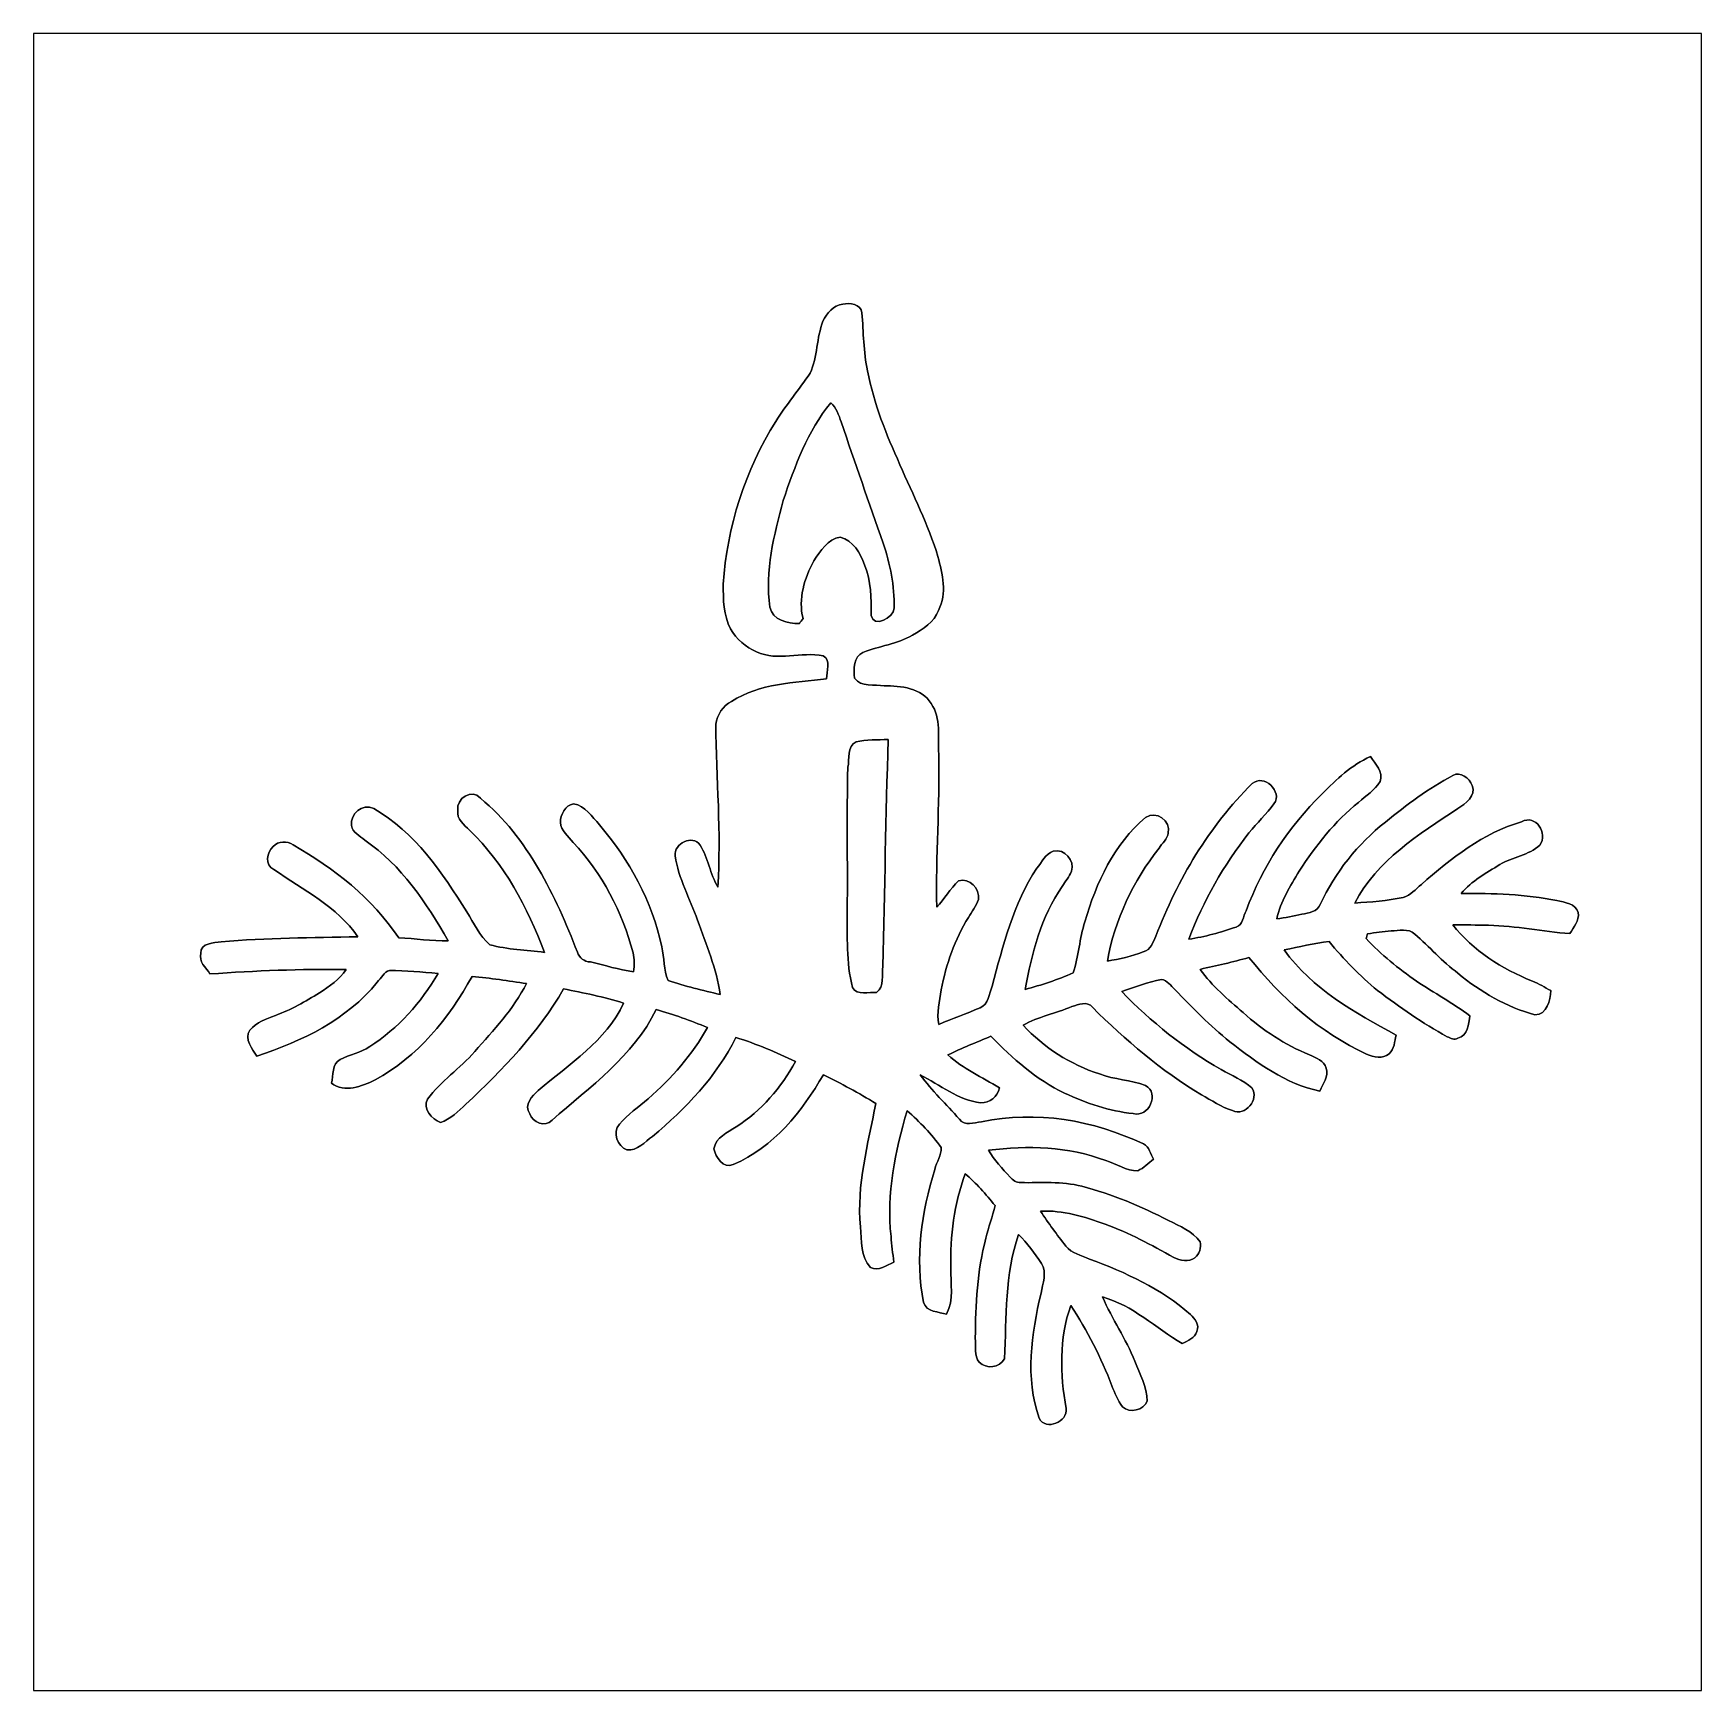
# Model space of a CAD drawing. Header units: centimetres. Extents: x -16.8 to 16.8, y -16.7 to 16.7.
import ezdxf

# ---------------------------------------------------------------- set-up
doc = ezdxf.new("R2010")
doc.units = ezdxf.units.CM
doc.header["$MEASUREMENT"] = 0
doc.layers.add('Layer 1', color=7, linetype='Continuous')

msp = doc.modelspace()

# ---------------------------------------------------------------- linework, layer by layer
at = {"layer": 'Layer 1', "color": 7}
for points, knots in [([(-16.77458, 16.66875), (-16.77458, 16.66875), (16.77458, 16.66875), (16.77458, 16.66875), (16.77458, 16.66875), (16.77458, 16.66875), (16.77458, -16.66875), (16.77458, -16.66875), (16.77458, -16.66875), (16.77458, -16.66875), (-16.77458, -16.66875), (-16.77458, -16.66875), (-16.77458, -16.66875), (-16.77458, -16.66875), (-16.77458, 16.66875), (-16.77458, 16.66875), (-16.77458, 16.66875), (-16.77458, 16.66875), (-16.77458, 16.66875), (-16.77458, 16.66875)], [0, 0, 0, 0, 0.16666667, 0.16666667, 0.16666667, 0.16666667, 0.33333333, 0.33333333, 0.33333333, 0.33333333, 0.5, 0.5, 0.5, 0.5, 0.66666667, 0.66666667, 0.66666667, 0.66666667, 1, 1, 1, 1]), ([(-0.49636, 11.21904), (-0.68404, 11.20105), (-0.81915, 11.04018), (-0.89535, 10.88037), (-0.89535, 10.88037), (-1.02764, 10.54347), (-0.99766, 10.16247), (-1.15464, 9.83333), (-1.15464, 9.83333), (-1.37266, 9.50172), (-1.63618, 9.20256), (-1.84397, 8.86389), (-1.84397, 8.86389), (-2.4571, 7.88), (-2.8254, 6.7437), (-2.90195, 5.58694), (-2.90195, 5.58694), (-2.90089, 5.28567), (-2.89983, 4.96147), (-2.75237, 4.68877), (-2.75237, 4.68877), (-2.63454, 4.48451), (-2.44616, 4.32294), (-2.23061, 4.22769), (-2.23061, 4.22769), (-1.80693, 4.02907), (-1.33068, 4.2351), (-0.89041, 4.14973), (-0.89041, 4.14973), (-0.72637, 4.05236), (-0.82656, 3.83752), (-0.82162, 3.68159), (-0.82162, 3.68159), (-1.47108, 3.61421), (-2.16711, 3.59304), (-2.73473, 3.22827), (-2.73473, 3.22827), (-2.91394, 3.14643), (-3.02189, 2.95839), (-3.05118, 2.77072), (-3.05118, 2.77072), (-3.04165, 1.67887), (-2.93652, 0.58561), (-3.01131, -0.50624), (-3.01131, -0.50624), (-3.16124, -0.23742), (-3.20851, 0.07691), (-3.36515, 0.34149), (-3.36515, 0.34149), (-3.51473, 0.55951), (-3.90172, 0.37324), (-3.86468, 0.12488), (-3.86468, 0.12488), (-3.80577, -0.33161), (-3.56764, -0.73766), (-3.41983, -1.16875), (-3.41983, -1.16875), (-3.24556, -1.65841), (-3.03177, -2.14595), (-2.96157, -2.66524), (-2.96157, -2.66524), (-3.31329, -2.58092), (-3.66924, -2.50366), (-4.01108, -2.38301), (-4.01108, -2.38301), (-4.10351, -2.1717), (-4.08376, -1.92793), (-4.13879, -1.70603), (-4.13879, -1.70603), (-4.32259, -0.79375), (-4.79707, 0.04092), (-5.38868, 0.74965), (-5.38868, 0.74965), (-5.54073, 0.90699), (-5.67514, 1.13312), (-5.90973, 1.17157), (-5.90973, 1.17157), (-6.07977, 1.13983), (-6.17538, 0.95462), (-6.17679, 0.7934), (-6.17679, 0.7934), (-6.16021, 0.62759), (-6.0198, 0.5147), (-5.92102, 0.39441), (-5.92102, 0.39441), (-5.33859, -0.22719), (-4.92513, -1.00259), (-4.71558, -1.82704), (-4.71558, -1.82704), (-4.68136, -1.95086), (-4.69018, -2.07963), (-4.70464, -2.20627), (-4.70464, -2.20627), (-4.99886, -2.16888), (-5.28391, -2.07645), (-5.57213, -2.00872), (-5.57213, -2.00872), (-5.70018, -2.00907), (-5.79579, -1.92687), (-5.83424, -1.81398), (-5.83424, -1.81398), (-6.27556, -0.67628), (-6.82378, 0.48824), (-7.78263, 1.28235), (-7.78263, 1.28235), (-7.9562, 1.4926), (-8.2737, 1.27071), (-8.23877, 1.04281), (-8.23877, 1.04281), (-8.26805, 0.85972), (-8.11213, 0.75177), (-8.00453, 0.63817), (-8.00453, 0.63817), (-7.29721, -0.03281), (-6.83754, -0.91581), (-6.49499, -1.81751), (-6.49499, -1.81751), (-6.86223, -1.77165), (-7.23794, -1.76071), (-7.59672, -1.66582), (-7.59672, -1.66582), (-7.79956, -1.48802), (-7.91316, -1.22696), (-8.05991, -1.0033), (-8.05991, -1.0033), (-8.54957, -0.2099), (-9.10414, 0.60149), (-9.93069, 1.07668), (-9.93069, 1.07668), (-10.15788, 1.19063), (-10.40836, 0.96238), (-10.37837, 0.73413), (-10.37837, 0.73413), (-10.35756, 0.58914), (-10.20551, 0.52811), (-10.10849, 0.43921), (-10.10849, 0.43921), (-9.37154, -0.06385), (-8.87307, -0.82585), (-8.43174, -1.58468), (-8.43174, -1.58468), (-8.76476, -1.59032), (-9.09602, -1.5427), (-9.42799, -1.524), (-9.42799, -1.524), (-9.95962, -0.7306), (-10.7255, -0.12453), (-11.54924, 0.34255), (-11.54924, 0.34255), (-11.66954, 0.42651), (-11.85298, 0.4251), (-11.95282, 0.31115), (-11.95282, 0.31115), (-12.0777, 0.19085), (-12.13732, -0.06526), (-11.93553, -0.15064), (-11.93553, -0.15064), (-11.34886, -0.5648), (-10.66976, -0.8957), (-10.24961, -1.50213), (-10.24961, -1.50213), (-11.16648, -1.52188), (-12.08546, -1.52929), (-13.00021, -1.60373), (-13.00021, -1.60373), (-13.13533, -1.62948), (-13.42073, -1.62666), (-13.40591, -1.83092), (-13.40591, -1.83092), (-13.45671, -2.00625), (-13.30254, -2.12231), (-13.22246, -2.25249), (-13.22246, -2.25249), (-12.31089, -2.18405), (-11.39684, -2.15336), (-10.48314, -2.16253), (-10.48314, -2.16253), (-10.61579, -2.36502), (-10.82252, -2.50119), (-11.02184, -2.63137), (-11.02184, -2.63137), (-11.30265, -2.80705), (-11.59298, -2.97321), (-11.90625, -3.08469), (-11.90625, -3.08469), (-12.0904, -3.15489), (-12.29148, -3.22721), (-12.42272, -3.38102), (-12.42272, -3.38102), (-12.53772, -3.56447), (-12.37615, -3.75673), (-12.27878, -3.90419), (-12.27878, -3.90419), (-11.37532, -3.60574), (-10.46939, -3.17394), (-9.85943, -2.41759), (-9.85943, -2.41759), (-9.77971, -2.34068), (-9.72855, -2.20698), (-9.61073, -2.18299), (-9.61073, -2.18299), (-9.28546, -2.18581), (-8.96091, -2.21298), (-8.63671, -2.24226), (-8.63671, -2.24226), (-8.97114, -2.82998), (-9.4421, -3.34433), (-10.00972, -3.71299), (-10.00972, -3.71299), (-10.19175, -3.83469), (-10.41224, -3.87315), (-10.60556, -3.97016), (-10.60556, -3.97016), (-10.77278, -4.06047), (-10.73714, -4.29472), (-10.78089, -4.44571), (-10.78089, -4.44571), (-10.50925, -4.65032), (-10.17446, -4.51838), (-9.90424, -4.38185), (-9.90424, -4.38185), (-9.04522, -3.92748), (-8.41904, -3.13831), (-7.95126, -2.30505), (-7.95126, -2.30505), (-7.58437, -2.33504), (-7.2203, -2.39007), (-6.85659, -2.44546), (-6.85659, -2.44546), (-7.12082, -2.95734), (-7.5184, -3.38596), (-7.89834, -3.81353), (-7.89834, -3.81353), (-8.19573, -4.15114), (-8.57709, -4.40796), (-8.84837, -4.76885), (-8.84837, -4.76885), (-8.95315, -4.97381), (-8.76124, -5.16678), (-8.58767, -5.24263), (-8.58767, -5.24263), (-8.38341, -5.17208), (-8.23066, -5.01474), (-8.07473, -4.87257), (-8.07473, -4.87257), (-7.3406, -4.17301), (-6.61741, -3.43994), (-6.11258, -2.55164), (-6.11258, -2.55164), (-5.70759, -2.6349), (-5.29978, -2.71216), (-4.90467, -2.83669), (-4.90467, -2.83669), (-5.25321, -3.60892), (-6.00463, -4.06188), (-6.62164, -4.59775), (-6.62164, -4.59775), (-6.74758, -4.71029), (-6.91303, -4.88103), (-6.79344, -5.06412), (-6.79344, -5.06412), (-6.73171, -5.24263), (-6.48441, -5.34388), (-6.34259, -5.19395), (-6.34259, -5.19395), (-5.58306, -4.51732), (-4.70429, -3.9116), (-4.25203, -2.96757), (-4.25203, -2.96757), (-3.89961, -3.06211), (-3.55847, -3.19511), (-3.21945, -3.32881), (-3.21945, -3.32881), (-3.52178, -3.87526), (-3.93912, -4.35292), (-4.40796, -4.76285), (-4.40796, -4.76285), (-4.60128, -4.9343), (-4.82529, -5.074), (-4.98934, -5.2765), (-4.98934, -5.2765), (-5.12974, -5.43807), (-5.03132, -5.72276), (-4.83835, -5.79226), (-4.83835, -5.79226), (-4.6228, -5.8166), (-4.48134, -5.62716), (-4.324, -5.51956), (-4.324, -5.51956), (-3.65584, -4.96182), (-3.03812, -4.31659), (-2.64619, -3.53131), (-2.64619, -3.53131), (-2.23344, -3.65584), (-1.83797, -3.82976), (-1.4478, -4.01214), (-1.4478, -4.01214), (-1.73355, -4.53743), (-2.13325, -5.00768), (-2.64372, -5.32659), (-2.64372, -5.32659), (-2.81199, -5.44583), (-3.05329, -5.53649), (-3.08751, -5.76756), (-3.08751, -5.76756), (-3.06282, -5.9369), (-2.89736, -6.17573), (-2.69946, -6.08436), (-2.69946, -6.08436), (-1.89124, -5.73864), (-1.31516, -5.02426), (-0.88759, -4.27955), (-0.88759, -4.27955), (-0.52917, -4.45841), (-0.17427, -4.64432), (0.1651, -4.8581), (0.1651, -4.8581), (0.01199, -5.67725), (-0.22296, -6.49711), (-0.14252, -7.33989), (-0.14252, -7.33989), (-0.10795, -7.61612), (-0.15452, -7.94244), (0.06103, -8.15799), (0.06103, -8.15799), (0.22613, -8.23454), (0.38453, -8.11459), (0.5274, -8.04651), (0.5274, -8.04651), (0.50906, -7.87435), (0.48754, -7.70502), (0.47272, -7.53357), (0.47272, -7.53357), (0.38417, -6.67808), (0.55069, -5.81907), (0.79763, -5.00274), (0.79763, -5.00274), (1.04775, -5.22781), (1.29011, -5.46911), (1.48343, -5.74534), (1.48343, -5.74534), (1.48272, -5.8995), (1.39171, -6.03603), (1.35431, -6.18278), (1.35431, -6.18278), (1.09361, -7.04286), (0.94333, -7.96784), (1.12924, -8.85896), (1.12924, -8.85896), (1.17792, -9.05475), (1.44251, -9.0491), (1.59103, -9.09461), (1.59103, -9.09461), (1.74554, -8.80745), (1.66511, -8.47513), (1.67746, -8.16681), (1.67746, -8.16681), (1.65488, -7.52369), (1.74625, -6.87634), (1.9625, -6.26992), (1.9625, -6.26992), (2.18616, -6.46042), (2.37878, -6.68373), (2.5654, -6.90986), (2.5654, -6.90986), (2.51354, -7.1314), (2.43311, -7.34519), (2.38196, -7.56708), (2.38196, -7.56708), (2.20521, -8.22149), (2.17135, -8.90411), (2.16782, -9.57897), (2.16782, -9.57897), (2.18863, -9.7349), (2.1396, -9.93034), (2.2479, -10.0644), (2.2479, -10.0644), (2.39219, -10.20163), (2.65924, -10.18328), (2.75272, -9.99102), (2.75272, -9.99102), (2.80106, -9.15705), (2.75731, -8.29416), (3.03742, -7.49335), (3.03742, -7.49335), (3.21204, -7.66868), (3.36303, -7.86659), (3.4985, -8.07367), (3.4985, -8.07367), (3.6195, -8.25324), (3.51684, -8.4836), (3.49074, -8.67445), (3.49074, -8.67445), (3.29847, -9.49254), (3.16336, -10.37766), (3.45405, -11.18799), (3.45405, -11.18799), (3.58069, -11.44905), (4.03648, -11.26419), (3.99415, -10.99256), (3.99415, -10.99256), (3.87033, -10.30781), (3.85516, -9.58427), (4.08728, -8.92034), (4.08728, -8.92034), (4.42066, -9.42658), (4.69688, -9.96985), (4.9149, -10.535), (4.9149, -10.535), (4.97346, -10.68246), (5.03202, -10.83204), (5.12621, -10.96116), (5.12621, -10.96116), (5.2705, -11.0931), (5.55378, -11.0296), (5.62398, -10.84474), (5.62398, -10.84474), (5.62328, -10.55687), (5.47758, -10.30111), (5.37563, -10.04111), (5.37563, -10.04111), (5.19677, -9.59203), (4.91843, -9.19233), (4.72581, -8.7503), (4.72581, -8.7503), (5.33541, -8.9154), (5.79896, -9.37472), (6.32813, -9.68869), (6.32813, -9.68869), (6.44102, -9.63189), (6.58354, -9.57509), (6.62481, -9.44245), (6.62481, -9.44245), (6.68267, -9.31228), (6.58001, -9.18704), (6.49358, -9.09955), (6.49358, -9.09955), (5.90656, -8.58732), (5.19112, -8.25253), (4.4637, -7.98936), (4.4637, -7.98936), (4.30107, -7.91351), (4.10316, -7.87365), (3.9878, -7.72513), (3.9878, -7.72513), (3.81282, -7.49582), (3.63608, -7.26793), (3.48121, -7.02486), (3.48121, -7.02486), (3.92677, -7.00017), (4.36351, -7.13458), (4.77732, -7.28627), (4.77732, -7.28627), (5.26097, -7.45561), (5.71006, -7.70678), (6.15738, -7.95338), (6.15738, -7.95338), (6.28509, -8.01793), (6.46183, -8.05815), (6.58283, -7.95972), (6.58283, -7.95972), (6.68514, -7.8934), (6.70419, -7.75123), (6.69219, -7.64081), (6.69219, -7.64081), (6.53909, -7.42315), (6.27733, -7.33107), (6.05226, -7.21042), (6.05226, -7.21042), (5.49522, -6.92609), (4.91702, -6.67526), (4.30918, -6.52321), (4.30918, -6.52321), (3.90737, -6.41632), (3.48791, -6.45724), (3.07763, -6.44948), (3.07763, -6.44948), (2.99508, -6.44772), (2.92065, -6.40221), (2.8702, -6.33906), (2.8702, -6.33906), (2.71074, -6.17114), (2.54988, -6.00004), (2.43381, -5.79896), (2.43381, -5.79896), (3.22016, -5.6963), (4.04072, -5.72558), (4.78966, -6.00428), (4.78966, -6.00428), (5.00345, -6.07448), (5.20206, -6.21347), (5.4356, -6.20995), (5.4356, -6.20995), (5.55731, -6.15915), (5.64656, -6.05578), (5.75204, -5.97994), (5.75204, -5.97994), (5.69524, -5.87551), (5.66949, -5.72629), (5.54743, -5.67231), (5.54743, -5.67231), (4.54484, -5.18936), (3.38878, -4.99674), (2.292, -5.2257), (2.292, -5.2257), (2.14348, -5.24051), (1.95439, -5.32871), (1.84785, -5.17278), (1.84785, -5.17278), (1.58821, -4.87362), (1.29222, -4.60304), (1.0601, -4.28131), (1.0601, -4.28131), (1.45768, -4.48098), (1.81928, -4.79072), (2.27542, -4.84258), (2.27542, -4.84258), (2.4638, -4.85281), (2.61267, -4.72369), (2.65359, -4.54448), (2.65359, -4.54448), (2.30329, -4.32964), (1.92476, -4.15572), (1.61431, -3.88161), (1.61431, -3.88161), (1.89724, -3.74156), (2.19181, -3.62797), (2.48214, -3.50485), (2.48214, -3.50485), (2.91712, -3.95358), (3.39337, -4.37691), (3.9624, -4.64855), (3.9624, -4.64855), (4.39843, -4.85211), (4.86234, -5.01403), (5.34388, -5.05883), (5.34388, -5.05883), (5.65714, -5.15549), (5.8801, -4.64326), (5.59188, -4.49897), (5.59188, -4.49897), (5.29661, -4.37374), (4.96217, -4.38256), (4.66443, -4.26156), (4.66443, -4.26156), (4.07846, -4.07564), (3.54612, -3.73486), (3.12879, -3.28366), (3.12879, -3.28366), (3.43606, -3.1115), (3.78672, -3.04341), (4.11057, -2.90936), (4.11057, -2.90936), (4.23721, -2.86808), (4.42313, -2.788), (4.52261, -2.92135), (4.52261, -2.92135), (5.19148, -3.57893), (5.90338, -4.20194), (6.71407, -4.68101), (6.71407, -4.68101), (6.91762, -4.7939), (7.11447, -4.93183), (7.3406, -4.99674), (7.3406, -4.99674), (7.59672, -5.12833), (7.88599, -4.77132), (7.73148, -4.54589), (7.73148, -4.54589), (7.55121, -4.38256), (7.31802, -4.2986), (7.11094, -4.17618), (7.11094, -4.17618), (6.37752, -3.74826), (5.69807, -3.21804), (5.1114, -2.60421), (5.1114, -2.60421), (5.37527, -2.51495), (5.63809, -2.41935), (5.91114, -2.3622), (5.91114, -2.3622), (6.02791, -2.37596), (6.09706, -2.4959), (6.18314, -2.5654), (6.18314, -2.5654), (6.52886, -2.93723), (6.89151, -3.29389), (7.28592, -3.61491), (7.28592, -3.61491), (7.82743, -4.03684), (8.40987, -4.46793), (9.09708, -4.60693), (9.09708, -4.60693), (9.15529, -4.46334), (9.28582, -4.31377), (9.22373, -4.14902), (9.22373, -4.14902), (9.18351, -3.99309), (9.01629, -3.94018), (8.88753, -3.87879), (8.88753, -3.87879), (8.39787, -3.677), (7.94738, -3.38384), (7.55403, -3.03001), (7.55403, -3.03001), (7.24817, -2.75908), (6.92609, -2.49696), (6.69008, -2.15971), (6.69008, -2.15971), (7.01816, -2.08456), (7.34695, -2.01154), (7.67186, -1.92299), (7.67186, -1.92299), (8.31427, -2.72274), (9.09532, -3.4357), (10.03759, -3.86256), (10.03759, -3.86256), (10.17376, -3.92959), (10.36673, -3.97087), (10.48949, -3.85727), (10.48949, -3.85727), (10.59744, -3.7652), (10.59744, -3.60574), (10.6299, -3.48121), (10.6299, -3.48121), (9.80334, -3.02824), (8.93939, -2.55411), (8.38129, -1.76918), (8.38129, -1.76918), (8.67974, -1.70356), (8.9789, -1.63759), (9.28264, -1.60055), (9.28264, -1.60055), (9.57721, -1.9558), (9.90106, -2.28918), (10.2556, -2.58516), (10.2556, -2.58516), (10.70786, -2.91571), (11.16401, -3.24556), (11.65648, -3.51508), (11.65648, -3.51508), (11.72351, -3.54259), (11.80006, -3.59622), (11.87203, -3.54436), (11.87203, -3.54436), (12.08229, -3.4992), (12.08546, -3.2572), (12.11439, -3.0928), (12.11439, -3.0928), (11.76972, -2.84127), (11.39719, -2.63172), (11.04124, -2.39748), (11.04124, -2.39748), (10.67929, -2.14066), (10.32933, -1.86408), (10.02524, -1.53988), (10.02524, -1.53988), (10.033, -1.51553), (10.04817, -1.46685), (10.05593, -1.44286), (10.05593, -1.44286), (10.21292, -1.42205), (10.37061, -1.40159), (10.52901, -1.38783), (10.52901, -1.38783), (10.68246, -1.38748), (10.87861, -1.32574), (11.00384, -1.44851), (11.00384, -1.44851), (11.29841, -1.70603), (11.56053, -2.00025), (11.87274, -2.23767), (11.87274, -2.23767), (12.32782, -2.61408), (12.85064, -2.91888), (13.42249, -3.07481), (13.42249, -3.07481), (13.66908, -3.07199), (13.72623, -2.77777), (13.74316, -2.58798), (13.74316, -2.58798), (13.61969, -2.51989), (13.49939, -2.44898), (13.36992, -2.39466), (13.36992, -2.39466), (12.75821, -2.15371), (12.18106, -1.77906), (11.76867, -1.26224), (11.76867, -1.26224), (12.00926, -1.25942), (12.25021, -1.27071), (12.49116, -1.27247), (12.49116, -1.27247), (13.04008, -1.28305), (13.57842, -1.40123), (14.12487, -1.43933), (14.12487, -1.43933), (14.20213, -1.30881), (14.31713, -1.18357), (14.29314, -1.01776), (14.29314, -1.01776), (14.24658, -0.83538), (14.01233, -0.81386), (13.86381, -0.77329), (13.86381, -0.77329), (13.23093, -0.65193), (12.58429, -0.62336), (11.94153, -0.63641), (11.94153, -0.63641), (12.14508, -0.37959), (12.44106, -0.21908), (12.71693, -0.05292), (12.71693, -0.05292), (12.9727, 0.10619), (13.29831, 0.13088), (13.52338, 0.34114), (13.52338, 0.34114), (13.68637, 0.57185), (13.44542, 0.96802), (13.15332, 0.80998), (13.15332, 0.80998), (12.38179, 0.58314), (11.73339, 0.07303), (11.13931, -0.4505), (11.13931, -0.4505), (11.02395, -0.54434), (10.92129, -0.66993), (10.77242, -0.7112), (10.77242, -0.7112), (10.45245, -0.78211), (10.12437, -0.80716), (9.7977, -0.82515), (9.7977, -0.82515), (10.24467, 0.02716), (11.08992, 0.56303), (11.87203, 1.07527), (11.87203, 1.07527), (12.02337, 1.17157), (12.24668, 1.3335), (12.16307, 1.54093), (12.16307, 1.54093), (12.10451, 1.67958), (11.92354, 1.83903), (11.77043, 1.73743), (11.77043, 1.73743), (11.28219, 1.48449), (10.84192, 1.14794), (10.41471, 0.80398), (10.41471, 0.80398), (9.85943, 0.36089), (9.40364, -0.20673), (9.10414, -0.85196), (9.10414, -0.85196), (9.04875, -1.00506), (8.87483, -1.01847), (8.7376, -1.05269), (8.7376, -1.05269), (8.56827, -1.08726), (8.40105, -1.1243), (8.2296, -1.14335), (8.2296, -1.14335), (8.30298, -0.79199), (8.50336, -0.48648), (8.68362, -0.18203), (8.68362, -0.18203), (9.01453, 0.32879), (9.398, 0.81703), (9.87566, 1.19944), (9.87566, 1.19944), (10.02418, 1.33174), (10.19986, 1.44533), (10.30781, 1.61643), (10.30781, 1.61643), (10.37766, 1.81539), (10.21468, 1.9745), (10.11237, 2.11914), (10.11237, 2.11914), (9.7342, 1.95121), (9.43046, 1.66017), (9.14153, 1.37125), (9.14153, 1.37125), (8.47161, 0.70944), (7.93891, -0.09701), (7.61471, -0.98213), (7.61471, -0.98213), (7.54909, -1.08585), (7.55403, -1.26612), (7.41574, -1.30845), (7.41574, -1.30845), (7.10389, -1.41111), (6.78674, -1.50918), (6.46007, -1.55116), (6.46007, -1.55116), (6.75746, -0.78634), (7.15821, -0.05786), (7.67186, 0.58349), (7.67186, 0.58349), (7.83237, 0.78599), (8.02252, 0.96379), (8.17457, 1.17334), (8.17457, 1.17334), (8.35801, 1.41182), (7.96396, 1.7847), (7.73783, 1.57586), (7.73783, 1.57586), (6.86259, 0.7239), (6.23817, -0.35807), (5.79755, -1.49049), (5.79755, -1.49049), (5.74252, -1.61325), (5.69983, -1.76989), (5.54602, -1.80375), (5.54602, -1.80375), (5.31601, -1.90288), (5.06906, -1.95298), (4.82318, -1.99284), (4.82318, -1.99284), (4.97134, -1.16699), (5.34141, -0.381), (5.86317, 0.27517), (5.86317, 0.27517), (5.92173, 0.37712), (6.03038, 0.46073), (6.04943, 0.58208), (6.04943, 0.58208), (6.10376, 0.82374), (5.80214, 1.04422), (5.59329, 0.89747), (5.59329, 0.89747), (4.95512, 0.36654), (4.60093, -0.42086), (4.37021, -1.20086), (4.37021, -1.20086), (4.26402, -1.53705), (4.2478, -1.89618), (4.13597, -2.23026), (4.13597, -2.23026), (3.82446, -2.36855), (3.49885, -2.47721), (3.16865, -2.56187), (3.16865, -2.56187), (3.31152, -1.84221), (3.48686, -1.10102), (3.91654, -0.49248), (3.91654, -0.49248), (3.9751, -0.38911), (4.058, -0.2988), (4.10139, -0.18768), (4.10139, -0.18768), (4.1716, 0.02822), (3.96452, 0.28222), (3.73556, 0.2159), (3.73556, 0.2159), (3.58069, 0.15769), (3.50202, -0.00282), (3.40748, -0.12629), (3.40748, -0.12629), (2.92664, -0.83714), (2.73085, -1.68381), (2.50507, -2.49908), (2.50507, -2.49908), (2.4451, -2.64619), (2.43981, -2.86597), (2.26413, -2.93229), (2.26413, -2.93229), (1.99108, -3.05188), (1.70603, -3.1436), (1.4351, -3.26884), (1.4351, -3.26884), (1.38677, -3.03671), (1.44498, -2.80141), (1.48272, -2.57246), (1.48272, -2.57246), (1.58362, -2.06128), (1.75013, -1.5561), (2.032, -1.11478), (2.032, -1.11478), (2.09726, -0.99413), (2.19322, -0.88688), (2.22991, -0.75248), (2.22991, -0.75248), (2.25919, -0.54116), (2.05811, -0.30833), (1.83197, -0.37853), (1.83197, -0.37853), (1.66017, -0.53375), (1.5494, -0.74154), (1.39418, -0.91158), (1.39418, -0.91158), (1.36737, 0.11571), (1.45768, 1.14194), (1.43263, 2.16958), (1.43263, 2.16958), (1.41005, 2.50825), (1.48696, 2.89031), (1.27952, 3.18735), (1.27952, 3.18735), (1.09044, 3.50202), (0.66463, 3.5433), (0.33514, 3.54401), (0.33514, 3.54401), (0.14499, 3.57858), (-0.13018, 3.50591), (-0.25823, 3.69852), (-0.25823, 3.69852), (-0.27834, 3.87526), (-0.28787, 4.13173), (-0.09137, 4.21569), (-0.09137, 4.21569), (0.2346, 4.34799), (0.59866, 4.37833), (0.90417, 4.56177), (0.90417, 4.56177), (1.10984, 4.68771), (1.34161, 4.82177), (1.42804, 5.06236), (1.42804, 5.06236), (1.60443, 5.40279), (1.50742, 5.79473), (1.41746, 6.14398), (1.41746, 6.14398), (1.01212, 7.41539), (0.25118, 8.55662), (0.00176, 9.88025), (0.00176, 9.88025), (-0.08537, 10.26266), (-0.07832, 10.65706), (-0.11077, 11.04547), (-0.11077, 11.04547), (-0.12982, 11.2208), (-0.36019, 11.25467), (-0.49636, 11.21904)], [0, 0, 0, 0, 0.0042735, 0.0042735, 0.0042735, 0.0042735, 0.00854701, 0.00854701, 0.00854701, 0.00854701, 0.01282051, 0.01282051, 0.01282051, 0.01282051, 0.01709402, 0.01709402, 0.01709402, 0.01709402, 0.02136752, 0.02136752, 0.02136752, 0.02136752, 0.02564103, 0.02564103, 0.02564103, 0.02564103, 0.02991453, 0.02991453, 0.02991453, 0.02991453, 0.03418803, 0.03418803, 0.03418803, 0.03418803, 0.03846154, 0.03846154, 0.03846154, 0.03846154, 0.04273504, 0.04273504, 0.04273504, 0.04273504, 0.04700855, 0.04700855, 0.04700855, 0.04700855, 0.05128205, 0.05128205, 0.05128205, 0.05128205, 0.05555556, 0.05555556, 0.05555556, 0.05555556, 0.05982906, 0.05982906, 0.05982906, 0.05982906, 0.06410256, 0.06410256, 0.06410256, 0.06410256, 0.06837607, 0.06837607, 0.06837607, 0.06837607, 0.07264957, 0.07264957, 0.07264957, 0.07264957, 0.07692308, 0.07692308, 0.07692308, 0.07692308, 0.08119658, 0.08119658, 0.08119658, 0.08119658, 0.08547009, 0.08547009, 0.08547009, 0.08547009, 0.08974359, 0.08974359, 0.08974359, 0.08974359, 0.09401709, 0.09401709, 0.09401709, 0.09401709, 0.0982906, 0.0982906, 0.0982906, 0.0982906, 0.1025641, 0.1025641, 0.1025641, 0.1025641, 0.10683761, 0.10683761, 0.10683761, 0.10683761, 0.11111111, 0.11111111, 0.11111111, 0.11111111, 0.11538462, 0.11538462, 0.11538462, 0.11538462, 0.11965812, 0.11965812, 0.11965812, 0.11965812, 0.12393162, 0.12393162, 0.12393162, 0.12393162, 0.12820513, 0.12820513, 0.12820513, 0.12820513, 0.13247863, 0.13247863, 0.13247863, 0.13247863, 0.13675214, 0.13675214, 0.13675214, 0.13675214, 0.14102564, 0.14102564, 0.14102564, 0.14102564, 0.14529915, 0.14529915, 0.14529915, 0.14529915, 0.14957265, 0.14957265, 0.14957265, 0.14957265, 0.15384615, 0.15384615, 0.15384615, 0.15384615, 0.15811966, 0.15811966, 0.15811966, 0.15811966, 0.16239316, 0.16239316, 0.16239316, 0.16239316, 0.16666667, 0.16666667, 0.16666667, 0.16666667, 0.17094017, 0.17094017, 0.17094017, 0.17094017, 0.17521368, 0.17521368, 0.17521368, 0.17521368, 0.17948718, 0.17948718, 0.17948718, 0.17948718, 0.18376068, 0.18376068, 0.18376068, 0.18376068, 0.18803419, 0.18803419, 0.18803419, 0.18803419, 0.19230769, 0.19230769, 0.19230769, 0.19230769, 0.1965812, 0.1965812, 0.1965812, 0.1965812, 0.2008547, 0.2008547, 0.2008547, 0.2008547, 0.20512821, 0.20512821, 0.20512821, 0.20512821, 0.20940171, 0.20940171, 0.20940171, 0.20940171, 0.21367521, 0.21367521, 0.21367521, 0.21367521, 0.21794872, 0.21794872, 0.21794872, 0.21794872, 0.22222222, 0.22222222, 0.22222222, 0.22222222, 0.22649573, 0.22649573, 0.22649573, 0.22649573, 0.23076923, 0.23076923, 0.23076923, 0.23076923, 0.23504274, 0.23504274, 0.23504274, 0.23504274, 0.23931624, 0.23931624, 0.23931624, 0.23931624, 0.24358974, 0.24358974, 0.24358974, 0.24358974, 0.24786325, 0.24786325, 0.24786325, 0.24786325, 0.25213675, 0.25213675, 0.25213675, 0.25213675, 0.25641026, 0.25641026, 0.25641026, 0.25641026, 0.26068376, 0.26068376, 0.26068376, 0.26068376, 0.26495726, 0.26495726, 0.26495726, 0.26495726, 0.26923077, 0.26923077, 0.26923077, 0.26923077, 0.27350427, 0.27350427, 0.27350427, 0.27350427, 0.27777778, 0.27777778, 0.27777778, 0.27777778, 0.28205128, 0.28205128, 0.28205128, 0.28205128, 0.28632479, 0.28632479, 0.28632479, 0.28632479, 0.29059829, 0.29059829, 0.29059829, 0.29059829, 0.29487179, 0.29487179, 0.29487179, 0.29487179, 0.2991453, 0.2991453, 0.2991453, 0.2991453, 0.3034188, 0.3034188, 0.3034188, 0.3034188, 0.30769231, 0.30769231, 0.30769231, 0.30769231, 0.31196581, 0.31196581, 0.31196581, 0.31196581, 0.31623932, 0.31623932, 0.31623932, 0.31623932, 0.32051282, 0.32051282, 0.32051282, 0.32051282, 0.32478632, 0.32478632, 0.32478632, 0.32478632, 0.32905983, 0.32905983, 0.32905983, 0.32905983, 0.33333333, 0.33333333, 0.33333333, 0.33333333, 0.33760684, 0.33760684, 0.33760684, 0.33760684, 0.34188034, 0.34188034, 0.34188034, 0.34188034, 0.34615385, 0.34615385, 0.34615385, 0.34615385, 0.35042735, 0.35042735, 0.35042735, 0.35042735, 0.35470085, 0.35470085, 0.35470085, 0.35470085, 0.35897436, 0.35897436, 0.35897436, 0.35897436, 0.36324786, 0.36324786, 0.36324786, 0.36324786, 0.36752137, 0.36752137, 0.36752137, 0.36752137, 0.37179487, 0.37179487, 0.37179487, 0.37179487, 0.37606838, 0.37606838, 0.37606838, 0.37606838, 0.38034188, 0.38034188, 0.38034188, 0.38034188, 0.38461538, 0.38461538, 0.38461538, 0.38461538, 0.38888889, 0.38888889, 0.38888889, 0.38888889, 0.39316239, 0.39316239, 0.39316239, 0.39316239, 0.3974359, 0.3974359, 0.3974359, 0.3974359, 0.4017094, 0.4017094, 0.4017094, 0.4017094, 0.40598291, 0.40598291, 0.40598291, 0.40598291, 0.41025641, 0.41025641, 0.41025641, 0.41025641, 0.41452991, 0.41452991, 0.41452991, 0.41452991, 0.41880342, 0.41880342, 0.41880342, 0.41880342, 0.42307692, 0.42307692, 0.42307692, 0.42307692, 0.42735043, 0.42735043, 0.42735043, 0.42735043, 0.43162393, 0.43162393, 0.43162393, 0.43162393, 0.43589744, 0.43589744, 0.43589744, 0.43589744, 0.44017094, 0.44017094, 0.44017094, 0.44017094, 0.44444444, 0.44444444, 0.44444444, 0.44444444, 0.44871795, 0.44871795, 0.44871795, 0.44871795, 0.45299145, 0.45299145, 0.45299145, 0.45299145, 0.45726496, 0.45726496, 0.45726496, 0.45726496, 0.46153846, 0.46153846, 0.46153846, 0.46153846, 0.46581197, 0.46581197, 0.46581197, 0.46581197, 0.47008547, 0.47008547, 0.47008547, 0.47008547, 0.47435897, 0.47435897, 0.47435897, 0.47435897, 0.47863248, 0.47863248, 0.47863248, 0.47863248, 0.48290598, 0.48290598, 0.48290598, 0.48290598, 0.48717949, 0.48717949, 0.48717949, 0.48717949, 0.49145299, 0.49145299, 0.49145299, 0.49145299, 0.4957265, 0.4957265, 0.4957265, 0.4957265, 0.5, 0.5, 0.5, 0.5, 0.5042735, 0.5042735, 0.5042735, 0.5042735, 0.50854701, 0.50854701, 0.50854701, 0.50854701, 0.51282051, 0.51282051, 0.51282051, 0.51282051, 0.51709402, 0.51709402, 0.51709402, 0.51709402, 0.52136752, 0.52136752, 0.52136752, 0.52136752, 0.52564103, 0.52564103, 0.52564103, 0.52564103, 0.52991453, 0.52991453, 0.52991453, 0.52991453, 0.53418803, 0.53418803, 0.53418803, 0.53418803, 0.53846154, 0.53846154, 0.53846154, 0.53846154, 0.54273504, 0.54273504, 0.54273504, 0.54273504, 0.54700855, 0.54700855, 0.54700855, 0.54700855, 0.55128205, 0.55128205, 0.55128205, 0.55128205, 0.55555556, 0.55555556, 0.55555556, 0.55555556, 0.55982906, 0.55982906, 0.55982906, 0.55982906, 0.56410256, 0.56410256, 0.56410256, 0.56410256, 0.56837607, 0.56837607, 0.56837607, 0.56837607, 0.57264957, 0.57264957, 0.57264957, 0.57264957, 0.57692308, 0.57692308, 0.57692308, 0.57692308, 0.58119658, 0.58119658, 0.58119658, 0.58119658, 0.58547009, 0.58547009, 0.58547009, 0.58547009, 0.58974359, 0.58974359, 0.58974359, 0.58974359, 0.59401709, 0.59401709, 0.59401709, 0.59401709, 0.5982906, 0.5982906, 0.5982906, 0.5982906, 0.6025641, 0.6025641, 0.6025641, 0.6025641, 0.60683761, 0.60683761, 0.60683761, 0.60683761, 0.61111111, 0.61111111, 0.61111111, 0.61111111, 0.61538462, 0.61538462, 0.61538462, 0.61538462, 0.61965812, 0.61965812, 0.61965812, 0.61965812, 0.62393162, 0.62393162, 0.62393162, 0.62393162, 0.62820513, 0.62820513, 0.62820513, 0.62820513, 0.63247863, 0.63247863, 0.63247863, 0.63247863, 0.63675214, 0.63675214, 0.63675214, 0.63675214, 0.64102564, 0.64102564, 0.64102564, 0.64102564, 0.64529915, 0.64529915, 0.64529915, 0.64529915, 0.64957265, 0.64957265, 0.64957265, 0.64957265, 0.65384615, 0.65384615, 0.65384615, 0.65384615, 0.65811966, 0.65811966, 0.65811966, 0.65811966, 0.66239316, 0.66239316, 0.66239316, 0.66239316, 0.66666667, 0.66666667, 0.66666667, 0.66666667, 0.67094017, 0.67094017, 0.67094017, 0.67094017, 0.67521368, 0.67521368, 0.67521368, 0.67521368, 0.67948718, 0.67948718, 0.67948718, 0.67948718, 0.68376068, 0.68376068, 0.68376068, 0.68376068, 0.68803419, 0.68803419, 0.68803419, 0.68803419, 0.69230769, 0.69230769, 0.69230769, 0.69230769, 0.6965812, 0.6965812, 0.6965812, 0.6965812, 0.7008547, 0.7008547, 0.7008547, 0.7008547, 0.70512821, 0.70512821, 0.70512821, 0.70512821, 0.70940171, 0.70940171, 0.70940171, 0.70940171, 0.71367521, 0.71367521, 0.71367521, 0.71367521, 0.71794872, 0.71794872, 0.71794872, 0.71794872, 0.72222222, 0.72222222, 0.72222222, 0.72222222, 0.72649573, 0.72649573, 0.72649573, 0.72649573, 0.73076923, 0.73076923, 0.73076923, 0.73076923, 0.73504274, 0.73504274, 0.73504274, 0.73504274, 0.73931624, 0.73931624, 0.73931624, 0.73931624, 0.74358974, 0.74358974, 0.74358974, 0.74358974, 0.74786325, 0.74786325, 0.74786325, 0.74786325, 0.75213675, 0.75213675, 0.75213675, 0.75213675, 0.75641026, 0.75641026, 0.75641026, 0.75641026, 0.76068376, 0.76068376, 0.76068376, 0.76068376, 0.76495726, 0.76495726, 0.76495726, 0.76495726, 0.76923077, 0.76923077, 0.76923077, 0.76923077, 0.77350427, 0.77350427, 0.77350427, 0.77350427, 0.77777778, 0.77777778, 0.77777778, 0.77777778, 0.78205128, 0.78205128, 0.78205128, 0.78205128, 0.78632479, 0.78632479, 0.78632479, 0.78632479, 0.79059829, 0.79059829, 0.79059829, 0.79059829, 0.79487179, 0.79487179, 0.79487179, 0.79487179, 0.7991453, 0.7991453, 0.7991453, 0.7991453, 0.8034188, 0.8034188, 0.8034188, 0.8034188, 0.80769231, 0.80769231, 0.80769231, 0.80769231, 0.81196581, 0.81196581, 0.81196581, 0.81196581, 0.81623932, 0.81623932, 0.81623932, 0.81623932, 0.82051282, 0.82051282, 0.82051282, 0.82051282, 0.82478632, 0.82478632, 0.82478632, 0.82478632, 0.82905983, 0.82905983, 0.82905983, 0.82905983, 0.83333333, 0.83333333, 0.83333333, 0.83333333, 0.83760684, 0.83760684, 0.83760684, 0.83760684, 0.84188034, 0.84188034, 0.84188034, 0.84188034, 0.84615385, 0.84615385, 0.84615385, 0.84615385, 0.85042735, 0.85042735, 0.85042735, 0.85042735, 0.85470085, 0.85470085, 0.85470085, 0.85470085, 0.85897436, 0.85897436, 0.85897436, 0.85897436, 0.86324786, 0.86324786, 0.86324786, 0.86324786, 0.86752137, 0.86752137, 0.86752137, 0.86752137, 0.87179487, 0.87179487, 0.87179487, 0.87179487, 0.87606838, 0.87606838, 0.87606838, 0.87606838, 0.88034188, 0.88034188, 0.88034188, 0.88034188, 0.88461538, 0.88461538, 0.88461538, 0.88461538, 0.88888889, 0.88888889, 0.88888889, 0.88888889, 0.89316239, 0.89316239, 0.89316239, 0.89316239, 0.8974359, 0.8974359, 0.8974359, 0.8974359, 0.9017094, 0.9017094, 0.9017094, 0.9017094, 0.90598291, 0.90598291, 0.90598291, 0.90598291, 0.91025641, 0.91025641, 0.91025641, 0.91025641, 0.91452991, 0.91452991, 0.91452991, 0.91452991, 0.91880342, 0.91880342, 0.91880342, 0.91880342, 0.92307692, 0.92307692, 0.92307692, 0.92307692, 0.92735043, 0.92735043, 0.92735043, 0.92735043, 0.93162393, 0.93162393, 0.93162393, 0.93162393, 0.93589744, 0.93589744, 0.93589744, 0.93589744, 0.94017094, 0.94017094, 0.94017094, 0.94017094, 0.94444444, 0.94444444, 0.94444444, 0.94444444, 0.94871795, 0.94871795, 0.94871795, 0.94871795, 0.95299145, 0.95299145, 0.95299145, 0.95299145, 0.95726496, 0.95726496, 0.95726496, 0.95726496, 0.96153846, 0.96153846, 0.96153846, 0.96153846, 0.96581197, 0.96581197, 0.96581197, 0.96581197, 0.97008547, 0.97008547, 0.97008547, 0.97008547, 0.97435897, 0.97435897, 0.97435897, 0.97435897, 0.97863248, 0.97863248, 0.97863248, 0.97863248, 0.98290598, 0.98290598, 0.98290598, 0.98290598, 0.98717949, 0.98717949, 0.98717949, 0.98717949, 0.99145299, 0.99145299, 0.99145299, 0.99145299, 1, 1, 1, 1]), ([(-0.73942, 9.23925), (-0.62689, 9.13871), (-0.5782, 8.98948), (-0.5274, 8.85155), (-0.5274, 8.85155), (-0.25788, 8.03522), (0.03387, 7.22595), (0.31609, 6.41385), (0.31609, 6.41385), (0.45508, 5.9944), (0.54857, 5.55202), (0.53446, 5.10858), (0.53446, 5.10858), (0.52881, 4.90679), (0.121, 4.70182), (0.07091, 4.96076), (0.07091, 4.96076), (0.07373, 5.30154), (0.07585, 5.65397), (-0.05715, 5.97464), (-0.05715, 5.97464), (-0.1457, 6.20748), (-0.2854, 6.46712), (-0.54645, 6.5338), (-0.54645, 6.5338), (-0.80222, 6.50381), (-0.94827, 6.24875), (-1.08021, 6.05649), (-1.08021, 6.05649), (-1.26894, 5.709), (-1.39735, 5.29026), (-1.29681, 4.89656), (-1.29681, 4.89656), (-1.32151, 4.8641), (-1.3462, 4.83129), (-1.37054, 4.79813), (-1.37054, 4.79813), (-1.60161, 4.79531), (-1.90994, 4.86093), (-1.96391, 5.12763), (-1.96391, 5.12763), (-2.06904, 5.85258), (-1.87854, 6.57578), (-1.69404, 7.27146), (-1.69404, 7.27146), (-1.46332, 7.96255), (-1.20297, 8.66669), (-0.73942, 9.23925)], [0, 0, 0, 0, 0.07692308, 0.07692308, 0.07692308, 0.07692308, 0.15384615, 0.15384615, 0.15384615, 0.15384615, 0.23076923, 0.23076923, 0.23076923, 0.23076923, 0.30769231, 0.30769231, 0.30769231, 0.30769231, 0.38461538, 0.38461538, 0.38461538, 0.38461538, 0.46153846, 0.46153846, 0.46153846, 0.46153846, 0.53846154, 0.53846154, 0.53846154, 0.53846154, 0.61538462, 0.61538462, 0.61538462, 0.61538462, 0.69230769, 0.69230769, 0.69230769, 0.69230769, 0.76923077, 0.76923077, 0.76923077, 0.76923077, 0.84615385, 0.84615385, 0.84615385, 0.84615385, 1, 1, 1, 1]), ([(-0.23107, 2.41688), (-0.02011, 2.46098), (0.20108, 2.45921), (0.41734, 2.46168), (0.41734, 2.46168), (0.36795, 0.94192), (0.34572, -0.57891), (0.30833, -2.09938), (0.30833, -2.09938), (0.28116, -2.26942), (0.34643, -2.50296), (0.1838, -2.62361), (0.1838, -2.62361), (0.0321, -2.61444), (-0.20849, -2.69381), (-0.29845, -2.52342), (-0.29845, -2.52342), (-0.43815, -2.01895), (-0.39829, -1.48731), (-0.40781, -0.97014), (-0.40781, -0.97014), (-0.39546, -0.01199), (-0.42439, 0.9465), (-0.39405, 1.90429), (-0.39405, 1.90429), (-0.36089, 2.06939), (-0.41839, 2.32551), (-0.23107, 2.41688)], [0, 0, 0, 0, 0.125, 0.125, 0.125, 0.125, 0.25, 0.25, 0.25, 0.25, 0.375, 0.375, 0.375, 0.375, 0.5, 0.5, 0.5, 0.5, 0.625, 0.625, 0.625, 0.625, 0.75, 0.75, 0.75, 0.75, 1, 1, 1, 1])]:
    msp.add_open_spline(points, degree=3, knots=knots, dxfattribs=at)
at = {"layer": 'Layer 1', "color": 250}
for points, knots in [([(-0.49636, 11.21904), (-0.36019, 11.25467), (-0.12982, 11.2208), (-0.11077, 11.04547), (-0.11077, 11.04547), (-0.07832, 10.65706), (-0.08537, 10.26266), (0.00176, 9.88025), (0.00176, 9.88025), (0.25118, 8.55662), (1.01212, 7.41539), (1.41746, 6.14398), (1.41746, 6.14398), (1.50742, 5.79473), (1.60443, 5.40279), (1.42804, 5.06236), (1.42804, 5.06236), (1.34161, 4.82177), (1.10984, 4.68771), (0.90417, 4.56177), (0.90417, 4.56177), (0.59866, 4.37833), (0.2346, 4.34799), (-0.09137, 4.21569), (-0.09137, 4.21569), (-0.28787, 4.13173), (-0.27834, 3.87526), (-0.25823, 3.69852), (-0.25823, 3.69852), (-0.13018, 3.50591), (0.14499, 3.57858), (0.33514, 3.54401), (0.33514, 3.54401), (0.66463, 3.5433), (1.09044, 3.50202), (1.27952, 3.18735), (1.27952, 3.18735), (1.48696, 2.89031), (1.41005, 2.50825), (1.43263, 2.16958), (1.43263, 2.16958), (1.45768, 1.14194), (1.36737, 0.11571), (1.39418, -0.91158), (1.39418, -0.91158), (1.5494, -0.74154), (1.66017, -0.53375), (1.83197, -0.37853), (1.83197, -0.37853), (2.05811, -0.30833), (2.25919, -0.54116), (2.22991, -0.75248), (2.22991, -0.75248), (2.19322, -0.88688), (2.09726, -0.99413), (2.032, -1.11478), (2.032, -1.11478), (1.75013, -1.5561), (1.58362, -2.06128), (1.48272, -2.57246), (1.48272, -2.57246), (1.44498, -2.80141), (1.38677, -3.03671), (1.4351, -3.26884), (1.4351, -3.26884), (1.70603, -3.1436), (1.99108, -3.05188), (2.26413, -2.93229), (2.26413, -2.93229), (2.43981, -2.86597), (2.4451, -2.64619), (2.50507, -2.49908), (2.50507, -2.49908), (2.73085, -1.68381), (2.92664, -0.83714), (3.40748, -0.12629), (3.40748, -0.12629), (3.50202, -0.00282), (3.58069, 0.15769), (3.73556, 0.2159), (3.73556, 0.2159), (3.96452, 0.28222), (4.1716, 0.02822), (4.10139, -0.18768), (4.10139, -0.18768), (4.058, -0.2988), (3.9751, -0.38911), (3.91654, -0.49248), (3.91654, -0.49248), (3.48686, -1.10102), (3.31152, -1.84221), (3.16865, -2.56187), (3.16865, -2.56187), (3.49885, -2.47721), (3.82446, -2.36855), (4.13597, -2.23026), (4.13597, -2.23026), (4.2478, -1.89618), (4.26402, -1.53705), (4.37021, -1.20086), (4.37021, -1.20086), (4.60093, -0.42086), (4.95512, 0.36654), (5.59329, 0.89747), (5.59329, 0.89747), (5.80214, 1.04422), (6.10376, 0.82374), (6.04943, 0.58208), (6.04943, 0.58208), (6.03038, 0.46073), (5.92173, 0.37712), (5.86317, 0.27517), (5.86317, 0.27517), (5.34141, -0.381), (4.97134, -1.16699), (4.82318, -1.99284), (4.82318, -1.99284), (5.06906, -1.95298), (5.31601, -1.90288), (5.54602, -1.80375), (5.54602, -1.80375), (5.69983, -1.76989), (5.74252, -1.61325), (5.79755, -1.49049), (5.79755, -1.49049), (6.23817, -0.35807), (6.86259, 0.7239), (7.73783, 1.57586), (7.73783, 1.57586), (7.96396, 1.7847), (8.35801, 1.41182), (8.17457, 1.17334), (8.17457, 1.17334), (8.02252, 0.96379), (7.83237, 0.78599), (7.67186, 0.58349), (7.67186, 0.58349), (7.15821, -0.05786), (6.75746, -0.78634), (6.46007, -1.55116), (6.46007, -1.55116), (6.78674, -1.50918), (7.10389, -1.41111), (7.41574, -1.30845), (7.41574, -1.30845), (7.55403, -1.26612), (7.54909, -1.08585), (7.61471, -0.98213), (7.61471, -0.98213), (7.93891, -0.09701), (8.47161, 0.70944), (9.14153, 1.37125), (9.14153, 1.37125), (9.43046, 1.66017), (9.7342, 1.95121), (10.11237, 2.11914), (10.11237, 2.11914), (10.21468, 1.9745), (10.37766, 1.81539), (10.30781, 1.61643), (10.30781, 1.61643), (10.19986, 1.44533), (10.02418, 1.33174), (9.87566, 1.19944), (9.87566, 1.19944), (9.398, 0.81703), (9.01453, 0.32879), (8.68362, -0.18203), (8.68362, -0.18203), (8.50336, -0.48648), (8.30298, -0.79199), (8.2296, -1.14335), (8.2296, -1.14335), (8.40105, -1.1243), (8.56827, -1.08726), (8.7376, -1.05269), (8.7376, -1.05269), (8.87483, -1.01847), (9.04875, -1.00506), (9.10414, -0.85196), (9.10414, -0.85196), (9.40364, -0.20673), (9.85943, 0.36089), (10.41471, 0.80398), (10.41471, 0.80398), (10.84192, 1.14794), (11.28219, 1.48449), (11.77043, 1.73743), (11.77043, 1.73743), (11.92354, 1.83903), (12.10451, 1.67958), (12.16307, 1.54093), (12.16307, 1.54093), (12.24668, 1.3335), (12.02337, 1.17157), (11.87203, 1.07527), (11.87203, 1.07527), (11.08992, 0.56303), (10.24467, 0.02716), (9.7977, -0.82515), (9.7977, -0.82515), (10.12437, -0.80716), (10.45245, -0.78211), (10.77242, -0.7112), (10.77242, -0.7112), (10.92129, -0.66993), (11.02395, -0.54434), (11.13931, -0.4505), (11.13931, -0.4505), (11.73339, 0.07303), (12.38179, 0.58314), (13.15332, 0.80998), (13.15332, 0.80998), (13.44542, 0.96802), (13.68637, 0.57185), (13.52338, 0.34114), (13.52338, 0.34114), (13.29831, 0.13088), (12.9727, 0.10619), (12.71693, -0.05292), (12.71693, -0.05292), (12.44106, -0.21908), (12.14508, -0.37959), (11.94153, -0.63641), (11.94153, -0.63641), (12.58429, -0.62336), (13.23093, -0.65193), (13.86381, -0.77329), (13.86381, -0.77329), (14.01233, -0.81386), (14.24658, -0.83538), (14.29314, -1.01776), (14.29314, -1.01776), (14.31713, -1.18357), (14.20213, -1.30881), (14.12487, -1.43933), (14.12487, -1.43933), (13.57842, -1.40123), (13.04008, -1.28305), (12.49116, -1.27247), (12.49116, -1.27247), (12.25021, -1.27071), (12.00926, -1.25942), (11.76867, -1.26224), (11.76867, -1.26224), (12.18106, -1.77906), (12.75821, -2.15371), (13.36992, -2.39466), (13.36992, -2.39466), (13.49939, -2.44898), (13.61969, -2.51989), (13.74316, -2.58798), (13.74316, -2.58798), (13.72623, -2.77777), (13.66908, -3.07199), (13.42249, -3.07481), (13.42249, -3.07481), (12.85064, -2.91888), (12.32782, -2.61408), (11.87274, -2.23767), (11.87274, -2.23767), (11.56053, -2.00025), (11.29841, -1.70603), (11.00384, -1.44851), (11.00384, -1.44851), (10.87861, -1.32574), (10.68246, -1.38748), (10.52901, -1.38783), (10.52901, -1.38783), (10.37061, -1.40159), (10.21292, -1.42205), (10.05593, -1.44286), (10.05593, -1.44286), (10.04817, -1.46685), (10.033, -1.51553), (10.02524, -1.53988), (10.02524, -1.53988), (10.32933, -1.86408), (10.67929, -2.14066), (11.04124, -2.39748), (11.04124, -2.39748), (11.39719, -2.63172), (11.76972, -2.84127), (12.11439, -3.0928), (12.11439, -3.0928), (12.08546, -3.2572), (12.08229, -3.4992), (11.87203, -3.54436), (11.87203, -3.54436), (11.80006, -3.59622), (11.72351, -3.54259), (11.65648, -3.51508), (11.65648, -3.51508), (11.16401, -3.24556), (10.70786, -2.91571), (10.2556, -2.58516), (10.2556, -2.58516), (9.90106, -2.28918), (9.57721, -1.9558), (9.28264, -1.60055), (9.28264, -1.60055), (8.9789, -1.63759), (8.67974, -1.70356), (8.38129, -1.76918), (8.38129, -1.76918), (8.93939, -2.55411), (9.80334, -3.02824), (10.6299, -3.48121), (10.6299, -3.48121), (10.59744, -3.60574), (10.59744, -3.7652), (10.48949, -3.85727), (10.48949, -3.85727), (10.36673, -3.97087), (10.17376, -3.92959), (10.03759, -3.86256), (10.03759, -3.86256), (9.09532, -3.4357), (8.31427, -2.72274), (7.67186, -1.92299), (7.67186, -1.92299), (7.34695, -2.01154), (7.01816, -2.08456), (6.69008, -2.15971), (6.69008, -2.15971), (6.92609, -2.49696), (7.24817, -2.75908), (7.55403, -3.03001), (7.55403, -3.03001), (7.94738, -3.38384), (8.39787, -3.677), (8.88753, -3.87879), (8.88753, -3.87879), (9.01629, -3.94018), (9.18351, -3.99309), (9.22373, -4.14902), (9.22373, -4.14902), (9.28582, -4.31377), (9.15529, -4.46334), (9.09708, -4.60693), (9.09708, -4.60693), (8.40987, -4.46793), (7.82743, -4.03684), (7.28592, -3.61491), (7.28592, -3.61491), (6.89151, -3.29389), (6.52886, -2.93723), (6.18314, -2.5654), (6.18314, -2.5654), (6.09706, -2.4959), (6.02791, -2.37596), (5.91114, -2.3622), (5.91114, -2.3622), (5.63809, -2.41935), (5.37527, -2.51495), (5.1114, -2.60421), (5.1114, -2.60421), (5.69807, -3.21804), (6.37752, -3.74826), (7.11094, -4.17618), (7.11094, -4.17618), (7.31802, -4.2986), (7.55121, -4.38256), (7.73148, -4.54589), (7.73148, -4.54589), (7.88599, -4.77132), (7.59672, -5.12833), (7.3406, -4.99674), (7.3406, -4.99674), (7.11447, -4.93183), (6.91762, -4.7939), (6.71407, -4.68101), (6.71407, -4.68101), (5.90338, -4.20194), (5.19148, -3.57893), (4.52261, -2.92135), (4.52261, -2.92135), (4.42313, -2.788), (4.23721, -2.86808), (4.11057, -2.90936), (4.11057, -2.90936), (3.78672, -3.04341), (3.43606, -3.1115), (3.12879, -3.28366), (3.12879, -3.28366), (3.54612, -3.73486), (4.07846, -4.07564), (4.66443, -4.26156), (4.66443, -4.26156), (4.96217, -4.38256), (5.29661, -4.37374), (5.59188, -4.49897), (5.59188, -4.49897), (5.8801, -4.64326), (5.65714, -5.15549), (5.34388, -5.05883), (5.34388, -5.05883), (4.86234, -5.01403), (4.39843, -4.85211), (3.9624, -4.64855), (3.9624, -4.64855), (3.39337, -4.37691), (2.91712, -3.95358), (2.48214, -3.50485), (2.48214, -3.50485), (2.19181, -3.62797), (1.89724, -3.74156), (1.61431, -3.88161), (1.61431, -3.88161), (1.92476, -4.15572), (2.30329, -4.32964), (2.65359, -4.54448), (2.65359, -4.54448), (2.61267, -4.72369), (2.4638, -4.85281), (2.27542, -4.84258), (2.27542, -4.84258), (1.81928, -4.79072), (1.45768, -4.48098), (1.0601, -4.28131), (1.0601, -4.28131), (1.29222, -4.60304), (1.58821, -4.87362), (1.84785, -5.17278), (1.84785, -5.17278), (1.95439, -5.32871), (2.14348, -5.24051), (2.292, -5.2257), (2.292, -5.2257), (3.38878, -4.99674), (4.54484, -5.18936), (5.54743, -5.67231), (5.54743, -5.67231), (5.66949, -5.72629), (5.69524, -5.87551), (5.75204, -5.97994), (5.75204, -5.97994), (5.64656, -6.05578), (5.55731, -6.15915), (5.4356, -6.20995), (5.4356, -6.20995), (5.20206, -6.21347), (5.00345, -6.07448), (4.78966, -6.00428), (4.78966, -6.00428), (4.04072, -5.72558), (3.22016, -5.6963), (2.43381, -5.79896), (2.43381, -5.79896), (2.54988, -6.00004), (2.71074, -6.17114), (2.8702, -6.33906), (2.8702, -6.33906), (2.92065, -6.40221), (2.99508, -6.44772), (3.07763, -6.44948), (3.07763, -6.44948), (3.48791, -6.45724), (3.90737, -6.41632), (4.30918, -6.52321), (4.30918, -6.52321), (4.91702, -6.67526), (5.49522, -6.92609), (6.05226, -7.21042), (6.05226, -7.21042), (6.27733, -7.33107), (6.53909, -7.42315), (6.69219, -7.64081), (6.69219, -7.64081), (6.70419, -7.75123), (6.68514, -7.8934), (6.58283, -7.95972), (6.58283, -7.95972), (6.46183, -8.05815), (6.28509, -8.01793), (6.15738, -7.95338), (6.15738, -7.95338), (5.71006, -7.70678), (5.26097, -7.45561), (4.77732, -7.28627), (4.77732, -7.28627), (4.36351, -7.13458), (3.92677, -7.00017), (3.48121, -7.02486), (3.48121, -7.02486), (3.63608, -7.26793), (3.81282, -7.49582), (3.9878, -7.72513), (3.9878, -7.72513), (4.10316, -7.87365), (4.30107, -7.91351), (4.4637, -7.98936), (4.4637, -7.98936), (5.19112, -8.25253), (5.90656, -8.58732), (6.49358, -9.09955), (6.49358, -9.09955), (6.58001, -9.18704), (6.68267, -9.31228), (6.62481, -9.44245), (6.62481, -9.44245), (6.58354, -9.57509), (6.44102, -9.63189), (6.32813, -9.68869), (6.32813, -9.68869), (5.79896, -9.37472), (5.33541, -8.9154), (4.72581, -8.7503), (4.72581, -8.7503), (4.91843, -9.19233), (5.19677, -9.59203), (5.37563, -10.04111), (5.37563, -10.04111), (5.47758, -10.30111), (5.62328, -10.55687), (5.62398, -10.84474), (5.62398, -10.84474), (5.55378, -11.0296), (5.2705, -11.0931), (5.12621, -10.96116), (5.12621, -10.96116), (5.03202, -10.83204), (4.97346, -10.68246), (4.9149, -10.535), (4.9149, -10.535), (4.69688, -9.96985), (4.42066, -9.42658), (4.08728, -8.92034), (4.08728, -8.92034), (3.85516, -9.58427), (3.87033, -10.30781), (3.99415, -10.99256), (3.99415, -10.99256), (4.03648, -11.26419), (3.58069, -11.44905), (3.45405, -11.18799), (3.45405, -11.18799), (3.16336, -10.37766), (3.29847, -9.49254), (3.49074, -8.67445), (3.49074, -8.67445), (3.51684, -8.4836), (3.6195, -8.25324), (3.4985, -8.07367), (3.4985, -8.07367), (3.36303, -7.86659), (3.21204, -7.66868), (3.03742, -7.49335), (3.03742, -7.49335), (2.75731, -8.29416), (2.80106, -9.15705), (2.75272, -9.99102), (2.75272, -9.99102), (2.65924, -10.18328), (2.39219, -10.20163), (2.2479, -10.0644), (2.2479, -10.0644), (2.1396, -9.93034), (2.18863, -9.7349), (2.16782, -9.57897), (2.16782, -9.57897), (2.17135, -8.90411), (2.20521, -8.22149), (2.38196, -7.56708), (2.38196, -7.56708), (2.43311, -7.34519), (2.51354, -7.1314), (2.5654, -6.90986), (2.5654, -6.90986), (2.37878, -6.68373), (2.18616, -6.46042), (1.9625, -6.26992), (1.9625, -6.26992), (1.74625, -6.87634), (1.65488, -7.52369), (1.67746, -8.16681), (1.67746, -8.16681), (1.66511, -8.47513), (1.74554, -8.80745), (1.59103, -9.09461), (1.59103, -9.09461), (1.44251, -9.0491), (1.17792, -9.05475), (1.12924, -8.85896), (1.12924, -8.85896), (0.94333, -7.96784), (1.09361, -7.04286), (1.35431, -6.18278), (1.35431, -6.18278), (1.39171, -6.03603), (1.48272, -5.8995), (1.48343, -5.74534), (1.48343, -5.74534), (1.29011, -5.46911), (1.04775, -5.22781), (0.79763, -5.00274), (0.79763, -5.00274), (0.55069, -5.81907), (0.38417, -6.67808), (0.47272, -7.53357), (0.47272, -7.53357), (0.48754, -7.70502), (0.50906, -7.87435), (0.5274, -8.04651), (0.5274, -8.04651), (0.38453, -8.11459), (0.22613, -8.23454), (0.06103, -8.15799), (0.06103, -8.15799), (-0.15452, -7.94244), (-0.10795, -7.61612), (-0.14252, -7.33989), (-0.14252, -7.33989), (-0.22296, -6.49711), (0.01199, -5.67725), (0.1651, -4.8581), (0.1651, -4.8581), (-0.17427, -4.64432), (-0.52917, -4.45841), (-0.88759, -4.27955), (-0.88759, -4.27955), (-1.31516, -5.02426), (-1.89124, -5.73864), (-2.69946, -6.08436), (-2.69946, -6.08436), (-2.89736, -6.17573), (-3.06282, -5.9369), (-3.08751, -5.76756), (-3.08751, -5.76756), (-3.05329, -5.53649), (-2.81199, -5.44583), (-2.64372, -5.32659), (-2.64372, -5.32659), (-2.13325, -5.00768), (-1.73355, -4.53743), (-1.4478, -4.01214), (-1.4478, -4.01214), (-1.83797, -3.82976), (-2.23344, -3.65584), (-2.64619, -3.53131), (-2.64619, -3.53131), (-3.03812, -4.31659), (-3.65584, -4.96182), (-4.324, -5.51956), (-4.324, -5.51956), (-4.48134, -5.62716), (-4.6228, -5.8166), (-4.83835, -5.79226), (-4.83835, -5.79226), (-5.03132, -5.72276), (-5.12974, -5.43807), (-4.98934, -5.2765), (-4.98934, -5.2765), (-4.82529, -5.074), (-4.60128, -4.9343), (-4.40796, -4.76285), (-4.40796, -4.76285), (-3.93912, -4.35292), (-3.52178, -3.87526), (-3.21945, -3.32881), (-3.21945, -3.32881), (-3.55847, -3.19511), (-3.89961, -3.06211), (-4.25203, -2.96757), (-4.25203, -2.96757), (-4.70429, -3.9116), (-5.58306, -4.51732), (-6.34259, -5.19395), (-6.34259, -5.19395), (-6.48441, -5.34388), (-6.73171, -5.24263), (-6.79344, -5.06412), (-6.79344, -5.06412), (-6.91303, -4.88103), (-6.74758, -4.71029), (-6.62164, -4.59775), (-6.62164, -4.59775), (-6.00463, -4.06188), (-5.25321, -3.60892), (-4.90467, -2.83669), (-4.90467, -2.83669), (-5.29978, -2.71216), (-5.70759, -2.6349), (-6.11258, -2.55164), (-6.11258, -2.55164), (-6.61741, -3.43994), (-7.3406, -4.17301), (-8.07473, -4.87257), (-8.07473, -4.87257), (-8.23066, -5.01474), (-8.38341, -5.17208), (-8.58767, -5.24263), (-8.58767, -5.24263), (-8.76124, -5.16678), (-8.95315, -4.97381), (-8.84837, -4.76885), (-8.84837, -4.76885), (-8.57709, -4.40796), (-8.19573, -4.15114), (-7.89834, -3.81353), (-7.89834, -3.81353), (-7.5184, -3.38596), (-7.12082, -2.95734), (-6.85659, -2.44546), (-6.85659, -2.44546), (-7.2203, -2.39007), (-7.58437, -2.33504), (-7.95126, -2.30505), (-7.95126, -2.30505), (-8.41904, -3.13831), (-9.04522, -3.92748), (-9.90424, -4.38185), (-9.90424, -4.38185), (-10.17446, -4.51838), (-10.50925, -4.65032), (-10.78089, -4.44571), (-10.78089, -4.44571), (-10.73714, -4.29472), (-10.77278, -4.06047), (-10.60556, -3.97016), (-10.60556, -3.97016), (-10.41224, -3.87315), (-10.19175, -3.83469), (-10.00972, -3.71299), (-10.00972, -3.71299), (-9.4421, -3.34433), (-8.97114, -2.82998), (-8.63671, -2.24226), (-8.63671, -2.24226), (-8.96091, -2.21298), (-9.28546, -2.18581), (-9.61073, -2.18299), (-9.61073, -2.18299), (-9.72855, -2.20698), (-9.77971, -2.34068), (-9.85943, -2.41759), (-9.85943, -2.41759), (-10.46939, -3.17394), (-11.37532, -3.60574), (-12.27878, -3.90419), (-12.27878, -3.90419), (-12.37615, -3.75673), (-12.53772, -3.56447), (-12.42272, -3.38102), (-12.42272, -3.38102), (-12.29148, -3.22721), (-12.0904, -3.15489), (-11.90625, -3.08469), (-11.90625, -3.08469), (-11.59298, -2.97321), (-11.30265, -2.80705), (-11.02184, -2.63137), (-11.02184, -2.63137), (-10.82252, -2.50119), (-10.61579, -2.36502), (-10.48314, -2.16253), (-10.48314, -2.16253), (-11.39684, -2.15336), (-12.31089, -2.18405), (-13.22246, -2.25249), (-13.22246, -2.25249), (-13.30254, -2.12231), (-13.45671, -2.00625), (-13.40591, -1.83092), (-13.40591, -1.83092), (-13.42073, -1.62666), (-13.13533, -1.62948), (-13.00021, -1.60373), (-13.00021, -1.60373), (-12.08546, -1.52929), (-11.16648, -1.52188), (-10.24961, -1.50213), (-10.24961, -1.50213), (-10.66976, -0.8957), (-11.34886, -0.5648), (-11.93553, -0.15064), (-11.93553, -0.15064), (-12.13732, -0.06526), (-12.0777, 0.19085), (-11.95282, 0.31115), (-11.95282, 0.31115), (-11.85298, 0.4251), (-11.66954, 0.42651), (-11.54924, 0.34255), (-11.54924, 0.34255), (-10.7255, -0.12453), (-9.95962, -0.7306), (-9.42799, -1.524), (-9.42799, -1.524), (-9.09602, -1.5427), (-8.76476, -1.59032), (-8.43174, -1.58468), (-8.43174, -1.58468), (-8.87307, -0.82585), (-9.37154, -0.06385), (-10.10849, 0.43921), (-10.10849, 0.43921), (-10.20551, 0.52811), (-10.35756, 0.58914), (-10.37837, 0.73413), (-10.37837, 0.73413), (-10.40836, 0.96238), (-10.15788, 1.19063), (-9.93069, 1.07668), (-9.93069, 1.07668), (-9.10414, 0.60149), (-8.54957, -0.2099), (-8.05991, -1.0033), (-8.05991, -1.0033), (-7.91316, -1.22696), (-7.79956, -1.48802), (-7.59672, -1.66582), (-7.59672, -1.66582), (-7.23794, -1.76071), (-6.86223, -1.77165), (-6.49499, -1.81751), (-6.49499, -1.81751), (-6.83754, -0.91581), (-7.29721, -0.03281), (-8.00453, 0.63817), (-8.00453, 0.63817), (-8.11213, 0.75177), (-8.26805, 0.85972), (-8.23877, 1.04281), (-8.23877, 1.04281), (-8.2737, 1.27071), (-7.9562, 1.4926), (-7.78263, 1.28235), (-7.78263, 1.28235), (-6.82378, 0.48824), (-6.27556, -0.67628), (-5.83424, -1.81398), (-5.83424, -1.81398), (-5.79579, -1.92687), (-5.70018, -2.00907), (-5.57213, -2.00872), (-5.57213, -2.00872), (-5.28391, -2.07645), (-4.99886, -2.16888), (-4.70464, -2.20627), (-4.70464, -2.20627), (-4.69018, -2.07963), (-4.68136, -1.95086), (-4.71558, -1.82704), (-4.71558, -1.82704), (-4.92513, -1.00259), (-5.33859, -0.22719), (-5.92102, 0.39441), (-5.92102, 0.39441), (-6.0198, 0.5147), (-6.16021, 0.62759), (-6.17679, 0.7934), (-6.17679, 0.7934), (-6.17538, 0.95462), (-6.07977, 1.13983), (-5.90973, 1.17157), (-5.90973, 1.17157), (-5.67514, 1.13312), (-5.54073, 0.90699), (-5.38868, 0.74965), (-5.38868, 0.74965), (-4.79707, 0.04092), (-4.32259, -0.79375), (-4.13879, -1.70603), (-4.13879, -1.70603), (-4.08376, -1.92793), (-4.10351, -2.1717), (-4.01108, -2.38301), (-4.01108, -2.38301), (-3.66924, -2.50366), (-3.31329, -2.58092), (-2.96157, -2.66524), (-2.96157, -2.66524), (-3.03177, -2.14595), (-3.24556, -1.65841), (-3.41983, -1.16875), (-3.41983, -1.16875), (-3.56764, -0.73766), (-3.80577, -0.33161), (-3.86468, 0.12488), (-3.86468, 0.12488), (-3.90172, 0.37324), (-3.51473, 0.55951), (-3.36515, 0.34149), (-3.36515, 0.34149), (-3.20851, 0.07691), (-3.16124, -0.23742), (-3.01131, -0.50624), (-3.01131, -0.50624), (-2.93652, 0.58561), (-3.04165, 1.67887), (-3.05118, 2.77072), (-3.05118, 2.77072), (-3.02189, 2.95839), (-2.91394, 3.14643), (-2.73473, 3.22827), (-2.73473, 3.22827), (-2.16711, 3.59304), (-1.47108, 3.61421), (-0.82162, 3.68159), (-0.82162, 3.68159), (-0.82656, 3.83752), (-0.72637, 4.05236), (-0.89041, 4.14973), (-0.89041, 4.14973), (-1.33068, 4.2351), (-1.80693, 4.02907), (-2.23061, 4.22769), (-2.23061, 4.22769), (-2.44616, 4.32294), (-2.63454, 4.48451), (-2.75237, 4.68877), (-2.75237, 4.68877), (-2.89983, 4.96147), (-2.90089, 5.28567), (-2.90195, 5.58694), (-2.90195, 5.58694), (-2.8254, 6.7437), (-2.4571, 7.88), (-1.84397, 8.86389), (-1.84397, 8.86389), (-1.63618, 9.20256), (-1.37266, 9.50172), (-1.15464, 9.83333), (-1.15464, 9.83333), (-0.99766, 10.16247), (-1.02764, 10.54347), (-0.89535, 10.88037), (-0.89535, 10.88037), (-0.81915, 11.04018), (-0.68404, 11.20105), (-0.49636, 11.21904), (-0.49636, 11.21904), (-0.49636, 11.21904), (-0.49636, 11.21904), (-0.49636, 11.21904)], [0, 0, 0, 0, 0.00425532, 0.00425532, 0.00425532, 0.00425532, 0.00851064, 0.00851064, 0.00851064, 0.00851064, 0.01276596, 0.01276596, 0.01276596, 0.01276596, 0.01702128, 0.01702128, 0.01702128, 0.01702128, 0.0212766, 0.0212766, 0.0212766, 0.0212766, 0.02553191, 0.02553191, 0.02553191, 0.02553191, 0.02978723, 0.02978723, 0.02978723, 0.02978723, 0.03404255, 0.03404255, 0.03404255, 0.03404255, 0.03829787, 0.03829787, 0.03829787, 0.03829787, 0.04255319, 0.04255319, 0.04255319, 0.04255319, 0.04680851, 0.04680851, 0.04680851, 0.04680851, 0.05106383, 0.05106383, 0.05106383, 0.05106383, 0.05531915, 0.05531915, 0.05531915, 0.05531915, 0.05957447, 0.05957447, 0.05957447, 0.05957447, 0.06382979, 0.06382979, 0.06382979, 0.06382979, 0.06808511, 0.06808511, 0.06808511, 0.06808511, 0.07234043, 0.07234043, 0.07234043, 0.07234043, 0.07659574, 0.07659574, 0.07659574, 0.07659574, 0.08085106, 0.08085106, 0.08085106, 0.08085106, 0.08510638, 0.08510638, 0.08510638, 0.08510638, 0.0893617, 0.0893617, 0.0893617, 0.0893617, 0.09361702, 0.09361702, 0.09361702, 0.09361702, 0.09787234, 0.09787234, 0.09787234, 0.09787234, 0.10212766, 0.10212766, 0.10212766, 0.10212766, 0.10638298, 0.10638298, 0.10638298, 0.10638298, 0.1106383, 0.1106383, 0.1106383, 0.1106383, 0.11489362, 0.11489362, 0.11489362, 0.11489362, 0.11914894, 0.11914894, 0.11914894, 0.11914894, 0.12340426, 0.12340426, 0.12340426, 0.12340426, 0.12765957, 0.12765957, 0.12765957, 0.12765957, 0.13191489, 0.13191489, 0.13191489, 0.13191489, 0.13617021, 0.13617021, 0.13617021, 0.13617021, 0.14042553, 0.14042553, 0.14042553, 0.14042553, 0.14468085, 0.14468085, 0.14468085, 0.14468085, 0.14893617, 0.14893617, 0.14893617, 0.14893617, 0.15319149, 0.15319149, 0.15319149, 0.15319149, 0.15744681, 0.15744681, 0.15744681, 0.15744681, 0.16170213, 0.16170213, 0.16170213, 0.16170213, 0.16595745, 0.16595745, 0.16595745, 0.16595745, 0.17021277, 0.17021277, 0.17021277, 0.17021277, 0.17446809, 0.17446809, 0.17446809, 0.17446809, 0.1787234, 0.1787234, 0.1787234, 0.1787234, 0.18297872, 0.18297872, 0.18297872, 0.18297872, 0.18723404, 0.18723404, 0.18723404, 0.18723404, 0.19148936, 0.19148936, 0.19148936, 0.19148936, 0.19574468, 0.19574468, 0.19574468, 0.19574468, 0.2, 0.2, 0.2, 0.2, 0.20425532, 0.20425532, 0.20425532, 0.20425532, 0.20851064, 0.20851064, 0.20851064, 0.20851064, 0.21276596, 0.21276596, 0.21276596, 0.21276596, 0.21702128, 0.21702128, 0.21702128, 0.21702128, 0.2212766, 0.2212766, 0.2212766, 0.2212766, 0.22553191, 0.22553191, 0.22553191, 0.22553191, 0.22978723, 0.22978723, 0.22978723, 0.22978723, 0.23404255, 0.23404255, 0.23404255, 0.23404255, 0.23829787, 0.23829787, 0.23829787, 0.23829787, 0.24255319, 0.24255319, 0.24255319, 0.24255319, 0.24680851, 0.24680851, 0.24680851, 0.24680851, 0.25106383, 0.25106383, 0.25106383, 0.25106383, 0.25531915, 0.25531915, 0.25531915, 0.25531915, 0.25957447, 0.25957447, 0.25957447, 0.25957447, 0.26382979, 0.26382979, 0.26382979, 0.26382979, 0.26808511, 0.26808511, 0.26808511, 0.26808511, 0.27234043, 0.27234043, 0.27234043, 0.27234043, 0.27659574, 0.27659574, 0.27659574, 0.27659574, 0.28085106, 0.28085106, 0.28085106, 0.28085106, 0.28510638, 0.28510638, 0.28510638, 0.28510638, 0.2893617, 0.2893617, 0.2893617, 0.2893617, 0.29361702, 0.29361702, 0.29361702, 0.29361702, 0.29787234, 0.29787234, 0.29787234, 0.29787234, 0.30212766, 0.30212766, 0.30212766, 0.30212766, 0.30638298, 0.30638298, 0.30638298, 0.30638298, 0.3106383, 0.3106383, 0.3106383, 0.3106383, 0.31489362, 0.31489362, 0.31489362, 0.31489362, 0.31914894, 0.31914894, 0.31914894, 0.31914894, 0.32340426, 0.32340426, 0.32340426, 0.32340426, 0.32765957, 0.32765957, 0.32765957, 0.32765957, 0.33191489, 0.33191489, 0.33191489, 0.33191489, 0.33617021, 0.33617021, 0.33617021, 0.33617021, 0.34042553, 0.34042553, 0.34042553, 0.34042553, 0.34468085, 0.34468085, 0.34468085, 0.34468085, 0.34893617, 0.34893617, 0.34893617, 0.34893617, 0.35319149, 0.35319149, 0.35319149, 0.35319149, 0.35744681, 0.35744681, 0.35744681, 0.35744681, 0.36170213, 0.36170213, 0.36170213, 0.36170213, 0.36595745, 0.36595745, 0.36595745, 0.36595745, 0.37021277, 0.37021277, 0.37021277, 0.37021277, 0.37446809, 0.37446809, 0.37446809, 0.37446809, 0.3787234, 0.3787234, 0.3787234, 0.3787234, 0.38297872, 0.38297872, 0.38297872, 0.38297872, 0.38723404, 0.38723404, 0.38723404, 0.38723404, 0.39148936, 0.39148936, 0.39148936, 0.39148936, 0.39574468, 0.39574468, 0.39574468, 0.39574468, 0.4, 0.4, 0.4, 0.4, 0.40425532, 0.40425532, 0.40425532, 0.40425532, 0.40851064, 0.40851064, 0.40851064, 0.40851064, 0.41276596, 0.41276596, 0.41276596, 0.41276596, 0.41702128, 0.41702128, 0.41702128, 0.41702128, 0.4212766, 0.4212766, 0.4212766, 0.4212766, 0.42553191, 0.42553191, 0.42553191, 0.42553191, 0.42978723, 0.42978723, 0.42978723, 0.42978723, 0.43404255, 0.43404255, 0.43404255, 0.43404255, 0.43829787, 0.43829787, 0.43829787, 0.43829787, 0.44255319, 0.44255319, 0.44255319, 0.44255319, 0.44680851, 0.44680851, 0.44680851, 0.44680851, 0.45106383, 0.45106383, 0.45106383, 0.45106383, 0.45531915, 0.45531915, 0.45531915, 0.45531915, 0.45957447, 0.45957447, 0.45957447, 0.45957447, 0.46382979, 0.46382979, 0.46382979, 0.46382979, 0.46808511, 0.46808511, 0.46808511, 0.46808511, 0.47234043, 0.47234043, 0.47234043, 0.47234043, 0.47659574, 0.47659574, 0.47659574, 0.47659574, 0.48085106, 0.48085106, 0.48085106, 0.48085106, 0.48510638, 0.48510638, 0.48510638, 0.48510638, 0.4893617, 0.4893617, 0.4893617, 0.4893617, 0.49361702, 0.49361702, 0.49361702, 0.49361702, 0.49787234, 0.49787234, 0.49787234, 0.49787234, 0.50212766, 0.50212766, 0.50212766, 0.50212766, 0.50638298, 0.50638298, 0.50638298, 0.50638298, 0.5106383, 0.5106383, 0.5106383, 0.5106383, 0.51489362, 0.51489362, 0.51489362, 0.51489362, 0.51914894, 0.51914894, 0.51914894, 0.51914894, 0.52340426, 0.52340426, 0.52340426, 0.52340426, 0.52765957, 0.52765957, 0.52765957, 0.52765957, 0.53191489, 0.53191489, 0.53191489, 0.53191489, 0.53617021, 0.53617021, 0.53617021, 0.53617021, 0.54042553, 0.54042553, 0.54042553, 0.54042553, 0.54468085, 0.54468085, 0.54468085, 0.54468085, 0.54893617, 0.54893617, 0.54893617, 0.54893617, 0.55319149, 0.55319149, 0.55319149, 0.55319149, 0.55744681, 0.55744681, 0.55744681, 0.55744681, 0.56170213, 0.56170213, 0.56170213, 0.56170213, 0.56595745, 0.56595745, 0.56595745, 0.56595745, 0.57021277, 0.57021277, 0.57021277, 0.57021277, 0.57446809, 0.57446809, 0.57446809, 0.57446809, 0.5787234, 0.5787234, 0.5787234, 0.5787234, 0.58297872, 0.58297872, 0.58297872, 0.58297872, 0.58723404, 0.58723404, 0.58723404, 0.58723404, 0.59148936, 0.59148936, 0.59148936, 0.59148936, 0.59574468, 0.59574468, 0.59574468, 0.59574468, 0.6, 0.6, 0.6, 0.6, 0.60425532, 0.60425532, 0.60425532, 0.60425532, 0.60851064, 0.60851064, 0.60851064, 0.60851064, 0.61276596, 0.61276596, 0.61276596, 0.61276596, 0.61702128, 0.61702128, 0.61702128, 0.61702128, 0.6212766, 0.6212766, 0.6212766, 0.6212766, 0.62553191, 0.62553191, 0.62553191, 0.62553191, 0.62978723, 0.62978723, 0.62978723, 0.62978723, 0.63404255, 0.63404255, 0.63404255, 0.63404255, 0.63829787, 0.63829787, 0.63829787, 0.63829787, 0.64255319, 0.64255319, 0.64255319, 0.64255319, 0.64680851, 0.64680851, 0.64680851, 0.64680851, 0.65106383, 0.65106383, 0.65106383, 0.65106383, 0.65531915, 0.65531915, 0.65531915, 0.65531915, 0.65957447, 0.65957447, 0.65957447, 0.65957447, 0.66382979, 0.66382979, 0.66382979, 0.66382979, 0.66808511, 0.66808511, 0.66808511, 0.66808511, 0.67234043, 0.67234043, 0.67234043, 0.67234043, 0.67659574, 0.67659574, 0.67659574, 0.67659574, 0.68085106, 0.68085106, 0.68085106, 0.68085106, 0.68510638, 0.68510638, 0.68510638, 0.68510638, 0.6893617, 0.6893617, 0.6893617, 0.6893617, 0.69361702, 0.69361702, 0.69361702, 0.69361702, 0.69787234, 0.69787234, 0.69787234, 0.69787234, 0.70212766, 0.70212766, 0.70212766, 0.70212766, 0.70638298, 0.70638298, 0.70638298, 0.70638298, 0.7106383, 0.7106383, 0.7106383, 0.7106383, 0.71489362, 0.71489362, 0.71489362, 0.71489362, 0.71914894, 0.71914894, 0.71914894, 0.71914894, 0.72340426, 0.72340426, 0.72340426, 0.72340426, 0.72765957, 0.72765957, 0.72765957, 0.72765957, 0.73191489, 0.73191489, 0.73191489, 0.73191489, 0.73617021, 0.73617021, 0.73617021, 0.73617021, 0.74042553, 0.74042553, 0.74042553, 0.74042553, 0.74468085, 0.74468085, 0.74468085, 0.74468085, 0.74893617, 0.74893617, 0.74893617, 0.74893617, 0.75319149, 0.75319149, 0.75319149, 0.75319149, 0.75744681, 0.75744681, 0.75744681, 0.75744681, 0.76170213, 0.76170213, 0.76170213, 0.76170213, 0.76595745, 0.76595745, 0.76595745, 0.76595745, 0.77021277, 0.77021277, 0.77021277, 0.77021277, 0.77446809, 0.77446809, 0.77446809, 0.77446809, 0.7787234, 0.7787234, 0.7787234, 0.7787234, 0.78297872, 0.78297872, 0.78297872, 0.78297872, 0.78723404, 0.78723404, 0.78723404, 0.78723404, 0.79148936, 0.79148936, 0.79148936, 0.79148936, 0.79574468, 0.79574468, 0.79574468, 0.79574468, 0.8, 0.8, 0.8, 0.8, 0.80425532, 0.80425532, 0.80425532, 0.80425532, 0.80851064, 0.80851064, 0.80851064, 0.80851064, 0.81276596, 0.81276596, 0.81276596, 0.81276596, 0.81702128, 0.81702128, 0.81702128, 0.81702128, 0.8212766, 0.8212766, 0.8212766, 0.8212766, 0.82553191, 0.82553191, 0.82553191, 0.82553191, 0.82978723, 0.82978723, 0.82978723, 0.82978723, 0.83404255, 0.83404255, 0.83404255, 0.83404255, 0.83829787, 0.83829787, 0.83829787, 0.83829787, 0.84255319, 0.84255319, 0.84255319, 0.84255319, 0.84680851, 0.84680851, 0.84680851, 0.84680851, 0.85106383, 0.85106383, 0.85106383, 0.85106383, 0.85531915, 0.85531915, 0.85531915, 0.85531915, 0.85957447, 0.85957447, 0.85957447, 0.85957447, 0.86382979, 0.86382979, 0.86382979, 0.86382979, 0.86808511, 0.86808511, 0.86808511, 0.86808511, 0.87234043, 0.87234043, 0.87234043, 0.87234043, 0.87659574, 0.87659574, 0.87659574, 0.87659574, 0.88085106, 0.88085106, 0.88085106, 0.88085106, 0.88510638, 0.88510638, 0.88510638, 0.88510638, 0.8893617, 0.8893617, 0.8893617, 0.8893617, 0.89361702, 0.89361702, 0.89361702, 0.89361702, 0.89787234, 0.89787234, 0.89787234, 0.89787234, 0.90212766, 0.90212766, 0.90212766, 0.90212766, 0.90638298, 0.90638298, 0.90638298, 0.90638298, 0.9106383, 0.9106383, 0.9106383, 0.9106383, 0.91489362, 0.91489362, 0.91489362, 0.91489362, 0.91914894, 0.91914894, 0.91914894, 0.91914894, 0.92340426, 0.92340426, 0.92340426, 0.92340426, 0.92765957, 0.92765957, 0.92765957, 0.92765957, 0.93191489, 0.93191489, 0.93191489, 0.93191489, 0.93617021, 0.93617021, 0.93617021, 0.93617021, 0.94042553, 0.94042553, 0.94042553, 0.94042553, 0.94468085, 0.94468085, 0.94468085, 0.94468085, 0.94893617, 0.94893617, 0.94893617, 0.94893617, 0.95319149, 0.95319149, 0.95319149, 0.95319149, 0.95744681, 0.95744681, 0.95744681, 0.95744681, 0.96170213, 0.96170213, 0.96170213, 0.96170213, 0.96595745, 0.96595745, 0.96595745, 0.96595745, 0.97021277, 0.97021277, 0.97021277, 0.97021277, 0.97446809, 0.97446809, 0.97446809, 0.97446809, 0.9787234, 0.9787234, 0.9787234, 0.9787234, 0.98297872, 0.98297872, 0.98297872, 0.98297872, 0.98723404, 0.98723404, 0.98723404, 0.98723404, 0.99148936, 0.99148936, 0.99148936, 0.99148936, 1, 1, 1, 1]), ([(-0.73942, 9.23925), (-1.20297, 8.66669), (-1.46332, 7.96255), (-1.69404, 7.27146), (-1.69404, 7.27146), (-1.87854, 6.57578), (-2.06904, 5.85258), (-1.96391, 5.12763), (-1.96391, 5.12763), (-1.90994, 4.86093), (-1.60161, 4.79531), (-1.37054, 4.79813), (-1.37054, 4.79813), (-1.3462, 4.83129), (-1.32151, 4.8641), (-1.29681, 4.89656), (-1.29681, 4.89656), (-1.39735, 5.29026), (-1.26894, 5.709), (-1.08021, 6.05649), (-1.08021, 6.05649), (-0.94827, 6.24875), (-0.80222, 6.50381), (-0.54645, 6.5338), (-0.54645, 6.5338), (-0.2854, 6.46712), (-0.1457, 6.20748), (-0.05715, 5.97464), (-0.05715, 5.97464), (0.07585, 5.65397), (0.07373, 5.30154), (0.07091, 4.96076), (0.07091, 4.96076), (0.121, 4.70182), (0.52881, 4.90679), (0.53446, 5.10858), (0.53446, 5.10858), (0.54857, 5.55202), (0.45508, 5.9944), (0.31609, 6.41385), (0.31609, 6.41385), (0.03387, 7.22595), (-0.25788, 8.03522), (-0.5274, 8.85155), (-0.5274, 8.85155), (-0.5782, 8.98948), (-0.62689, 9.13871), (-0.73942, 9.23925), (-0.73942, 9.23925), (-0.73942, 9.23925), (-0.73942, 9.23925), (-0.73942, 9.23925)], [0, 0, 0, 0, 0.07142857, 0.07142857, 0.07142857, 0.07142857, 0.14285714, 0.14285714, 0.14285714, 0.14285714, 0.21428571, 0.21428571, 0.21428571, 0.21428571, 0.28571429, 0.28571429, 0.28571429, 0.28571429, 0.35714286, 0.35714286, 0.35714286, 0.35714286, 0.42857143, 0.42857143, 0.42857143, 0.42857143, 0.5, 0.5, 0.5, 0.5, 0.57142857, 0.57142857, 0.57142857, 0.57142857, 0.64285714, 0.64285714, 0.64285714, 0.64285714, 0.71428571, 0.71428571, 0.71428571, 0.71428571, 0.78571429, 0.78571429, 0.78571429, 0.78571429, 0.85714286, 0.85714286, 0.85714286, 0.85714286, 1, 1, 1, 1]), ([(-0.23107, 2.41688), (-0.41839, 2.32551), (-0.36089, 2.06939), (-0.39405, 1.90429), (-0.39405, 1.90429), (-0.42439, 0.9465), (-0.39546, -0.01199), (-0.40781, -0.97014), (-0.40781, -0.97014), (-0.39829, -1.48731), (-0.43815, -2.01895), (-0.29845, -2.52342), (-0.29845, -2.52342), (-0.20849, -2.69381), (0.0321, -2.61444), (0.1838, -2.62361), (0.1838, -2.62361), (0.34643, -2.50296), (0.28116, -2.26942), (0.30833, -2.09938), (0.30833, -2.09938), (0.34572, -0.57891), (0.36795, 0.94192), (0.41734, 2.46168), (0.41734, 2.46168), (0.20108, 2.45921), (-0.02011, 2.46098), (-0.23107, 2.41688)], [0, 0, 0, 0, 0.125, 0.125, 0.125, 0.125, 0.25, 0.25, 0.25, 0.25, 0.375, 0.375, 0.375, 0.375, 0.5, 0.5, 0.5, 0.5, 0.625, 0.625, 0.625, 0.625, 0.75, 0.75, 0.75, 0.75, 1, 1, 1, 1])]:
    msp.add_open_spline(points, degree=3, knots=knots, dxfattribs=at)

doc.saveas('drawing.dxf')
